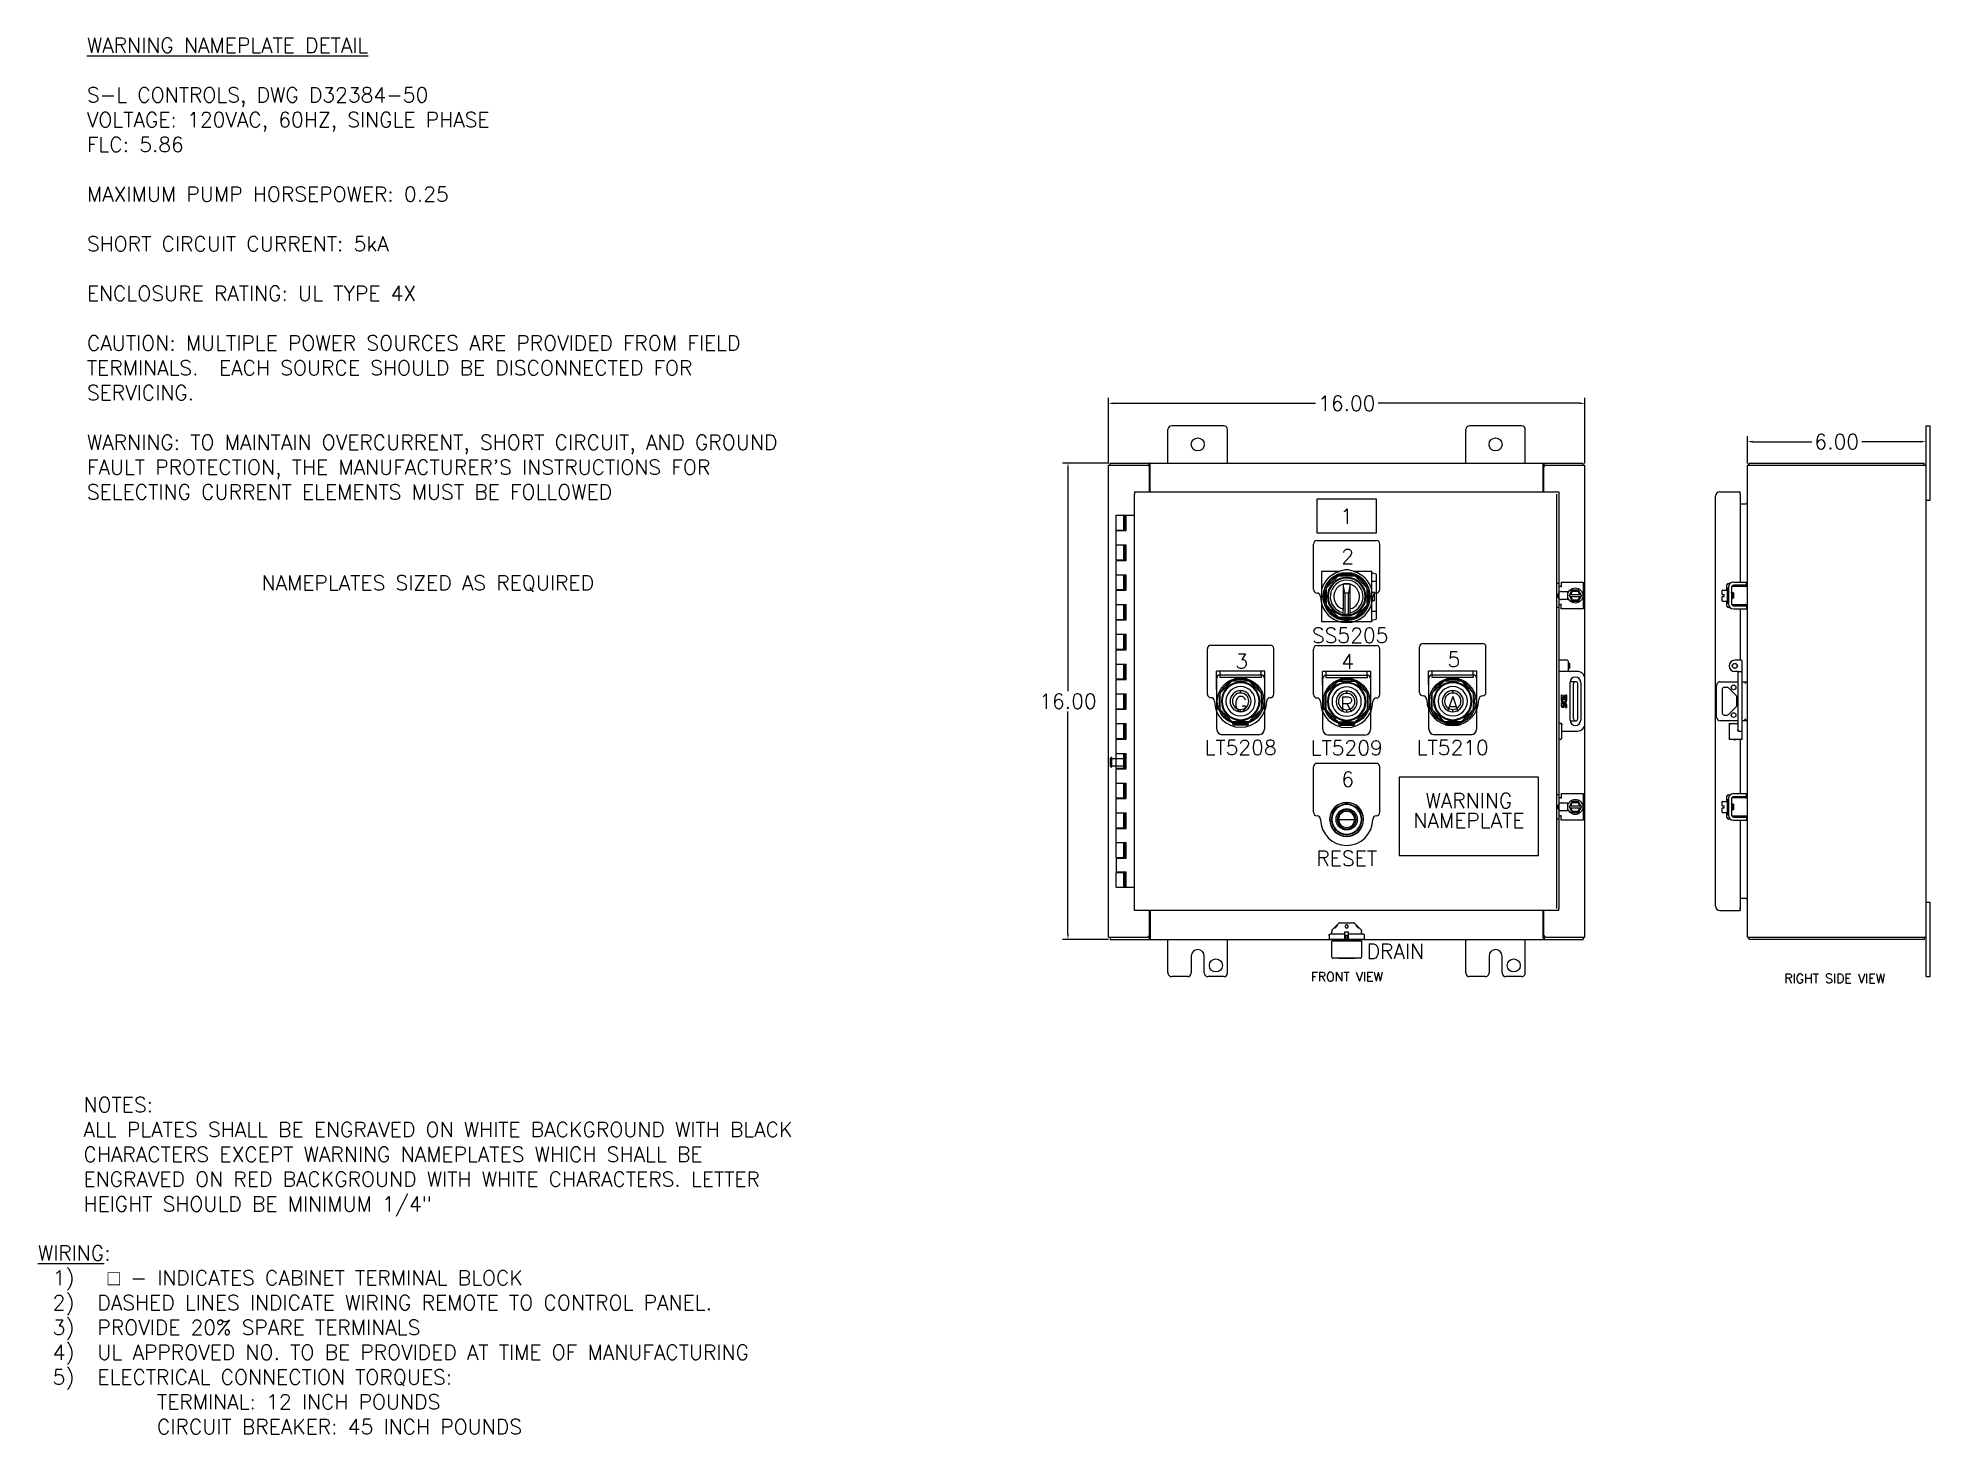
# Model space of a CAD drawing. Header units: inches. Extents: x -18.4 to 45.1, y 1.9 to 48.8.
import ezdxf
from ezdxf.enums import TextEntityAlignment as Align

# ---------------------------------------------------------------- set-up
doc = ezdxf.new("R2010")
doc.units = ezdxf.units.IN
doc.header["$MEASUREMENT"] = 0
for name, color, linetype in [('PNPD', 7, 'Continuous'), ('PNPG', 72, 'Continuous'), ('PRTG', 130, 'Continuous'), ('PSYMS', 7, 'Continuous'), ('PTAG', 150, 'Continuous')]:
    doc.layers.add(name, color=color, linetype=linetype)
doc.styles.get("Standard").update_dxf_attribs({"font": 'romans.shx'})
doc.styles.add('WD', font='romans.shx')
doc.dimstyles.get("Standard").update_dxf_attribs({"dimtxt": 0.18, "dimasz": 0.18, "dimexe": 0.18, "dimexo": 0.0625, "dimgap": 0.09, "dimtad": 0, "dimtih": 1, "dimtoh": 1, "dimdec": 4, "dimzin": 0, "dimdsep": 46, "dimtxsty": 'Standard', "dimcen": 0.09, "dimadec": 0, "dimazin": 0, "dimtfac": 1, "dimtdec": 4, "dimtofl": 0, "dimtmove": 0, "dimatfit": 3, "dimfxl": 1, "dimtolj": 1, "dimtzin": 0, "dimarcsym": 0})

msp = doc.modelspace()

# ---------------------------------------------------------------- texts
at = {"char_height": 0.5, "attachment_point": 1}
for s, insert, width in [("{\\LWARNING NAMEPLATE DETAIL\\P\\P\\pxt25;}S-L CONTROLS, DWG D32384-50\\P\\ptz;VOLTAGE: 120VAC, 60HZ, SINGLE PHASE\\PFLC: 5.86\\P\\PMAXIMUM PUMP HORSEPOWER: 0.25\\P\\PSHORT CIRCUIT CURRENT: 5kA\\P\\PENCLOSURE RATING: UL TYPE 4X\\P\\PCAUTION: MULTIPLE POWER SOURCES ARE PROVIDED FROM FIELD TERMINALS.  EACH SOURCE SHOULD BE DISCONNECTED FOR SERVICING.\\P\\PWARNING: TO MAINTAIN OVERCURRENT, SHORT CIRCUIT, AND GROUND FAULT PROTECTION, THE MANUFACTURER'S INSTRUCTIONS FOR SELECTING CURRENT ELEMENTS MUST BE FOLLOWED", (-16.788, 48.765), 25.54569), ('\\A1;NOTES:\\PALL PLATES SHALL BE ENGRAVED ON WHITE BACKGROUND WITH BLACK CHARACTERS EXCEPT WARNING NAMEPLATES WHICH SHALL BE ENGRAVED ON RED BACKGROUND WITH WHITE CHARACTERS. LETTER HEIGHT SHOULD BE MINIMUM 1/4"', (-16.903, 13.181), 26.06783), ('\\A1;{\\LWIRING}:\\P\\pxi-3,l4,t4;{\\A0;1)^I \\fArial|b0|i0|c0|p34;□\\Fromans|c0; - INDICATES CABINET TERMINAL BLOCK\\P}2)^IDASHED LINES INDICATE WIRING REMOTE TO CONTROL PANEL.\\P3)^IPROVIDE 20% SPARE TERMINALS\\P4)^IUL APPROVED NO. TO BE PROVIDED AT TIME OF MANUFACTURING\\P5)^IELECTRICAL CONNECTION TORQUES:\\P\\pi0,l0,tz;^I^ITERMINAL: 12 INCH POUNDS\\P^I^ICIRCUIT BREAKER: 45 INCH POUNDS', (-18.435, 8.201), 31.97953)]:
    msp.add_mtext(s, dxfattribs=dict(at, insert=insert, width=width))
for s, insert in [('2', (25.339, 31.594)), ('3', (21.777, 28.078)), ('4', (25.339, 28.067)), ('5', (28.902, 28.138)), ('6', (25.339, 24.111))]:
    msp.add_mtext_dynamic_manual_height_columns(s, width=1.11509, gutter_width=0.5, heights=[0], dxfattribs=dict(at, insert=insert))
at = {"layer": 'PSYMS', "insert": (-10.925, 30.708), "char_height": 0.5, "attachment_point": 1}
msp.add_mtext_dynamic_manual_height_columns('NAMEPLATES SIZED AS REQUIRED', width=25.27593, gutter_width=5, heights=[0], dxfattribs=at)

# ---------------------------------------------------------------- blocks, each defined once
blk = doc.blocks.new('RIGHT')
for p, q in [((28.811, 0.777), (28.811, 19.277)), ((28.811, 19.277), (28.946, 19.277)), ((28.946, 16.777), (28.946, 19.277)), ((22.811, 13.89), (22.811, 17.952)), ((22.811, 17.952), (28.811, 17.952)), ((22.874, 17.952), (22.874, 18.027)), ((22.874, 18.027), (28.748, 18.027)), ((28.748, 17.952), (28.748, 18.027)), ((21.738, 3.141), (21.738, 16.914)), ((21.883, 17.059), (22.563, 17.059)), ((22.563, 16.984), (22.548, 16.984)), ((22.563, 16.984), (22.563, 17.059)), ((22.563, 16.968), (22.563, 14.024)), ((22.563, 16.652), (22.741, 16.652)), ((28.811, 16.777), (28.946, 16.777)), ((22.172, 13.983), (22.228, 13.983)), ((22.338, 14.024), (22.778, 14.024)), ((22.778, 13.92), (22.778, 14.024)), ((21.959, 13.611), (21.959, 13.747)), ((21.959, 13.611), (22.027, 13.611)), ((21.959, 13.397), (21.959, 13.543)), ((21.959, 13.543), (22.027, 13.543)), ((21.969, 13.757), (22.134, 13.757)), ((21.969, 13.387), (22.134, 13.387)), ((22.027, 13.543), (22.027, 13.611)), ((22.122, 13.757), (22.122, 13.933)), ((22.122, 13.221), (22.122, 13.387)), ((22.134, 13.821), (22.134, 13.334)), ((22.144, 13.831), (22.164, 13.831)), ((22.174, 13.891), (22.174, 13.263)), ((22.174, 13.891), (22.177, 13.891)), ((22.278, 13.867), (22.278, 13.695)), ((22.278, 13.86), (22.278, 13.295)), ((22.282, 13.689), (22.278, 13.696)), ((22.278, 13.488), (22.284, 13.476)), ((22.278, 13.487), (22.278, 13.287)), ((22.282, 13.695), (22.282, 13.88)), ((22.282, 13.275), (22.282, 13.46)), ((22.285, 13.601), (22.283, 13.622)), ((22.288, 13.547), (22.285, 13.601)), ((22.29, 13.527), (22.288, 13.547)), ((22.292, 13.89), (22.811, 13.89)), ((22.342, 13.67), (22.292, 13.67)), ((22.342, 13.485), (22.292, 13.485)), ((22.3, 13.658), (22.293, 13.67)), ((22.304, 13.67), (22.299, 13.66)), ((22.31, 13.59), (22.308, 13.605)), ((22.312, 13.565), (22.31, 13.59)), ((22.314, 13.55), (22.312, 13.565)), ((22.318, 13.485), (22.324, 13.494)), ((22.322, 13.497), (22.329, 13.485)), ((22.335, 13.601), (22.333, 13.622)), ((22.338, 13.557), (22.335, 13.601)), ((22.778, 13.92), (22.338, 13.92)), ((22.339, 13.536), (22.338, 13.557)), ((22.342, 13.67), (22.342, 13.485)), ((22.563, 13.92), (22.563, 13.89)), ((22.811, 13.265), (22.811, 13.89)), ((22.144, 13.324), (22.164, 13.324)), ((22.228, 13.171), (22.172, 13.171)), ((22.174, 13.263), (22.177, 13.263)), ((22.811, 13.265), (22.292, 13.265)), ((22.338, 13.235), (22.778, 13.235)), ((22.338, 13.131), (22.778, 13.131)), ((22.563, 13.265), (22.563, 13.235)), ((22.563, 13.131), (22.563, 11.402)), ((22.738, 13.272), (22.731, 13.275)), ((22.778, 13.235), (22.778, 13.131)), ((22.811, 6.79), (22.811, 13.265)), ((22.606, 11.402), (22.386, 11.402)), ((22.466, 11.027), (22.386, 11.027)), ((22.496, 9.057), (22.496, 10.997)), ((22.526, 11.027), (22.606, 11.027)), ((22.636, 8.74), (22.636, 11.372)), ((21.775, 9.496), (21.775, 10.558)), ((21.9, 10.683), (22.496, 10.683)), ((21.966, 10.43), (21.966, 9.625)), ((22.127, 10.492), (22.028, 10.492)), ((22.438, 10.208), (22.172, 10.474)), ((22.636, 10.683), (22.811, 10.683)), ((22.73, 10.633), (22.718, 10.623)), ((22.028, 9.562), (22.127, 9.562)), ((22.172, 9.58), (22.438, 9.846)), ((22.456, 9.891), (22.456, 10.164)), ((22.496, 9.371), (21.9, 9.371)), ((22.198, 9.277), (22.198, 8.74)), ((22.198, 9.277), (22.496, 9.277)), ((22.518, 9.027), (22.606, 9.027)), ((22.811, 9.371), (22.636, 9.371)), ((22.636, 8.74), (22.198, 8.74)), ((22.563, 8.74), (22.563, 6.924)), ((21.959, 6.511), (21.959, 6.647)), ((21.959, 6.511), (22.027, 6.511)), ((21.959, 6.297), (21.959, 6.443)), ((21.959, 6.443), (22.027, 6.443)), ((21.969, 6.657), (22.134, 6.657)), ((22.027, 6.443), (22.027, 6.511)), ((22.122, 6.657), (22.122, 6.833)), ((22.134, 6.721), (22.134, 6.234)), ((22.144, 6.731), (22.164, 6.731)), ((22.172, 6.883), (22.228, 6.883)), ((22.174, 6.791), (22.177, 6.791)), ((22.174, 6.791), (22.174, 6.163)), ((22.278, 6.767), (22.278, 6.595)), ((22.278, 6.76), (22.278, 6.195)), ((22.282, 6.589), (22.278, 6.596)), ((22.278, 6.388), (22.284, 6.376)), ((22.278, 6.387), (22.278, 6.187)), ((22.282, 6.595), (22.282, 6.78)), ((22.282, 6.175), (22.282, 6.36)), ((22.285, 6.501), (22.283, 6.522)), ((22.288, 6.447), (22.285, 6.501)), ((22.29, 6.427), (22.288, 6.447)), ((22.292, 6.79), (22.811, 6.79)), ((22.342, 6.57), (22.292, 6.57)), ((22.342, 6.385), (22.292, 6.385)), ((22.3, 6.558), (22.293, 6.57)), ((22.304, 6.57), (22.299, 6.56)), ((22.31, 6.49), (22.308, 6.505)), ((22.312, 6.465), (22.31, 6.49)), ((22.314, 6.45), (22.312, 6.465)), ((22.318, 6.385), (22.324, 6.394)), ((22.322, 6.397), (22.329, 6.385)), ((22.335, 6.501), (22.333, 6.522)), ((22.338, 6.457), (22.335, 6.501)), ((22.338, 6.924), (22.778, 6.924)), ((22.778, 6.82), (22.338, 6.82)), ((22.339, 6.436), (22.338, 6.457)), ((22.342, 6.57), (22.342, 6.385)), ((22.563, 6.82), (22.563, 6.79)), ((22.778, 6.82), (22.778, 6.924)), ((22.811, 6.165), (22.811, 6.79)), ((21.969, 6.287), (22.134, 6.287)), ((22.122, 6.121), (22.122, 6.287)), ((22.144, 6.224), (22.164, 6.224)), ((22.228, 6.071), (22.172, 6.071)), ((22.174, 6.163), (22.177, 6.163)), ((22.811, 6.165), (22.292, 6.165)), ((22.338, 6.135), (22.778, 6.135)), ((22.338, 6.031), (22.778, 6.031)), ((22.563, 6.165), (22.563, 6.135)), ((22.563, 6.031), (22.563, 3.086)), ((22.738, 6.172), (22.731, 6.175)), ((22.778, 6.135), (22.778, 6.031)), ((22.811, 2.102), (22.811, 6.165)), ((22.741, 3.402), (22.563, 3.402)), ((28.811, 3.277), (28.946, 3.277)), ((28.946, 0.777), (28.946, 3.277)), ((21.883, 2.996), (22.563, 2.996)), ((22.548, 3.071), (22.563, 3.071)), ((22.563, 3.071), (22.563, 2.996)), ((22.811, 2.102), (28.811, 2.102)), ((22.862, 2.05), (22.864, 2.043)), ((28.748, 2.027), (22.874, 2.027)), ((28.748, 2.102), (28.748, 2.027)), ((28.811, 0.777), (28.946, 0.777))]:
    blk.add_line(p, q)
for points in [[(22.853, 17.984), (22.854, 17.985), (22.855, 17.986), (22.856, 17.988), (22.857, 17.989), (22.858, 17.991), (22.859, 17.993), (22.859, 17.995), (22.86, 17.998), (22.861, 18), (22.862, 18.002), (22.862, 18.005)], [(22.862, 18.005), (22.864, 18.011), (22.865, 18.013), (22.865, 18.015), (22.866, 18.017), (22.866, 18.018), (22.867, 18.02), (22.867, 18.021), (22.868, 18.022), (22.869, 18.023), (22.869, 18.024), (22.87, 18.025), (22.871, 18.026), (22.871, 18.026), (22.872, 18.027), (22.873, 18.027), (22.873, 18.027), (22.874, 18.027)], [(22.283, 13.622), (22.283, 13.632), (22.282, 13.641), (22.281, 13.65), (22.281, 13.659), (22.28, 13.667), (22.279, 13.674), (22.279, 13.681), (22.278, 13.686), (22.278, 13.687)], [(22.282, 13.695), (22.282, 13.693), (22.282, 13.691), (22.282, 13.689), (22.282, 13.688), (22.282, 13.686), (22.283, 13.685), (22.283, 13.684), (22.283, 13.682), (22.284, 13.681), (22.284, 13.68), (22.284, 13.679), (22.285, 13.678), (22.285, 13.677), (22.286, 13.676), (22.286, 13.675), (22.287, 13.674), (22.287, 13.673), (22.288, 13.672), (22.288, 13.672), (22.289, 13.671), (22.289, 13.67), (22.29, 13.67), (22.291, 13.67), (22.292, 13.67)], [(22.292, 13.485), (22.291, 13.485), (22.29, 13.484), (22.29, 13.484), (22.289, 13.483), (22.288, 13.483), (22.288, 13.482), (22.287, 13.482), (22.287, 13.481), (22.286, 13.48), (22.286, 13.479), (22.285, 13.478), (22.285, 13.477), (22.284, 13.476), (22.284, 13.475), (22.284, 13.474), (22.283, 13.472), (22.283, 13.471), (22.283, 13.47), (22.282, 13.468), (22.282, 13.467), (22.282, 13.465), (22.282, 13.463), (22.282, 13.462), (22.282, 13.46)], [(22.293, 13.485), (22.292, 13.491), (22.292, 13.499), (22.291, 13.508), (22.29, 13.517), (22.29, 13.527)], [(22.308, 13.605), (22.308, 13.613), (22.307, 13.62), (22.306, 13.627), (22.305, 13.633), (22.305, 13.638), (22.304, 13.644), (22.303, 13.648), (22.302, 13.652), (22.301, 13.655), (22.301, 13.657), (22.3, 13.658)], [(22.322, 13.497), (22.322, 13.498), (22.321, 13.5), (22.32, 13.503), (22.32, 13.507), (22.319, 13.511), (22.318, 13.516), (22.317, 13.522), (22.316, 13.528), (22.316, 13.535), (22.315, 13.542), (22.314, 13.55)], [(22.333, 13.622), (22.333, 13.632), (22.332, 13.642), (22.331, 13.651), (22.331, 13.659), (22.33, 13.667), (22.33, 13.67)], [(22.342, 13.498), (22.342, 13.498), (22.341, 13.507), (22.34, 13.516), (22.34, 13.526), (22.339, 13.536)], [(22.731, 13.88), (22.738, 13.882), (22.742, 13.883), (22.745, 13.884), (22.748, 13.885), (22.751, 13.886), (22.754, 13.887), (22.756, 13.888), (22.759, 13.888), (22.761, 13.889), (22.764, 13.889), (22.766, 13.889), (22.768, 13.89), (22.77, 13.89)], [(22.77, 13.265), (22.768, 13.265), (22.766, 13.265), (22.764, 13.265), (22.761, 13.266), (22.759, 13.266), (22.756, 13.267), (22.754, 13.267), (22.751, 13.268), (22.748, 13.269), (22.745, 13.27), (22.742, 13.271), (22.738, 13.272)], [(22.805, 10.683), (22.802, 10.683), (22.798, 10.681), (22.793, 10.679), (22.789, 10.677), (22.783, 10.673), (22.778, 10.67), (22.772, 10.666), (22.767, 10.662), (22.761, 10.657), (22.755, 10.653), (22.749, 10.648), (22.742, 10.643), (22.736, 10.638), (22.73, 10.633)], [(22.198, 9.277), (22.198, 9.277), (22.199, 9.276), (22.2, 9.275), (22.22, 9.256)], [(22.22, 9.256), (22.224, 9.252), (22.228, 9.247)], [(22.466, 9.057), (22.472, 9.051), (22.479, 9.045), (22.485, 9.039), (22.492, 9.035), (22.499, 9.031), (22.505, 9.029), (22.512, 9.028), (22.518, 9.027)], [(22.736, 9.416), (22.724, 9.426), (22.718, 9.431)], [(22.805, 9.371), (22.802, 9.372), (22.798, 9.373), (22.793, 9.375), (22.789, 9.378), (22.783, 9.381), (22.778, 9.385), (22.772, 9.389), (22.767, 9.393), (22.761, 9.397), (22.755, 9.402), (22.749, 9.406), (22.742, 9.411), (22.736, 9.416)], [(22.198, 8.74), (22.198, 8.74), (22.199, 8.741), (22.2, 8.742), (22.22, 8.761)], [(22.22, 8.761), (22.224, 8.765), (22.228, 8.77)], [(22.614, 8.761), (22.61, 8.765), (22.606, 8.77)], [(22.636, 8.74), (22.636, 8.74), (22.635, 8.741), (22.634, 8.742), (22.614, 8.761)], [(22.283, 6.522), (22.283, 6.532), (22.282, 6.541), (22.281, 6.55), (22.281, 6.559), (22.28, 6.567), (22.279, 6.574), (22.279, 6.581), (22.278, 6.586), (22.278, 6.587)], [(22.282, 6.595), (22.282, 6.593), (22.282, 6.591), (22.282, 6.589), (22.282, 6.588), (22.282, 6.586), (22.283, 6.585), (22.283, 6.584), (22.283, 6.582), (22.284, 6.581), (22.284, 6.58), (22.284, 6.579), (22.285, 6.578), (22.285, 6.577), (22.286, 6.576), (22.286, 6.575), (22.287, 6.574), (22.287, 6.573), (22.288, 6.572), (22.288, 6.572), (22.289, 6.571), (22.289, 6.57), (22.29, 6.57), (22.291, 6.57), (22.292, 6.57)], [(22.292, 6.385), (22.291, 6.385), (22.29, 6.384), (22.29, 6.384), (22.289, 6.383), (22.288, 6.383), (22.288, 6.382), (22.287, 6.382), (22.287, 6.381), (22.286, 6.38), (22.286, 6.379), (22.285, 6.378), (22.285, 6.377), (22.284, 6.376), (22.284, 6.375), (22.284, 6.374), (22.283, 6.372), (22.283, 6.371), (22.283, 6.37), (22.282, 6.368), (22.282, 6.367), (22.282, 6.365), (22.282, 6.363), (22.282, 6.362), (22.282, 6.36)], [(22.293, 6.385), (22.292, 6.391), (22.292, 6.399), (22.291, 6.408), (22.29, 6.417), (22.29, 6.427)], [(22.308, 6.505), (22.308, 6.513), (22.307, 6.52), (22.306, 6.527), (22.305, 6.533), (22.305, 6.538), (22.304, 6.544), (22.303, 6.548), (22.302, 6.552), (22.301, 6.555), (22.301, 6.557), (22.3, 6.558)], [(22.322, 6.397), (22.322, 6.398), (22.321, 6.4), (22.32, 6.403), (22.32, 6.407), (22.319, 6.411), (22.318, 6.416), (22.317, 6.422), (22.316, 6.428), (22.316, 6.435), (22.315, 6.442), (22.314, 6.45)], [(22.333, 6.522), (22.333, 6.532), (22.332, 6.542), (22.331, 6.551), (22.331, 6.559), (22.33, 6.567), (22.33, 6.57)], [(22.342, 6.398), (22.342, 6.398), (22.341, 6.407), (22.34, 6.416), (22.34, 6.426), (22.339, 6.436)], [(22.731, 6.78), (22.738, 6.782), (22.742, 6.783), (22.745, 6.784), (22.748, 6.785), (22.751, 6.786), (22.754, 6.787), (22.756, 6.788), (22.759, 6.788), (22.761, 6.789), (22.764, 6.789), (22.766, 6.789), (22.768, 6.79), (22.77, 6.79)], [(22.77, 6.165), (22.768, 6.165), (22.766, 6.165), (22.764, 6.165), (22.761, 6.166), (22.759, 6.166), (22.756, 6.167), (22.754, 6.167), (22.751, 6.168), (22.748, 6.169), (22.745, 6.17), (22.742, 6.171), (22.738, 6.172)], [(22.853, 2.07), (22.854, 2.069), (22.855, 2.068), (22.856, 2.067), (22.857, 2.065), (22.858, 2.063), (22.859, 2.061), (22.859, 2.059), (22.86, 2.057), (22.861, 2.054), (22.862, 2.052), (22.862, 2.05)], [(22.864, 2.043), (22.865, 2.041), (22.865, 2.039), (22.866, 2.038), (22.866, 2.036), (22.867, 2.035), (22.867, 2.033), (22.868, 2.032), (22.869, 2.031), (22.869, 2.03), (22.87, 2.029), (22.871, 2.029), (22.871, 2.028), (22.872, 2.028), (22.873, 2.027), (22.873, 2.027), (22.874, 2.027)]]:
    blk.add_lwpolyline(points)
for centre, radius in [((22.386, 11.215), 0.085), ((22.386, 11.215), 0.08), ((22.346, 10.492), 0.08), ((22.346, 9.562), 0.08)]:
    blk.add_circle(centre, radius)
for centre, radius, start, end in [((22.956, 17.882), 0.145, 135.39862, 151.12641), ((21.883, 16.914), 0.145, 90, 180), ((22.548, 16.968), 0.0156, 0, 90), ((22.741, 16.722), 0.07, 270, 0), ((22.172, 13.933), 0.05, 90, 180), ((22.338, 13.86), 0.164, 90, 180), ((22.228, 13.933), 0.05, 87.74909, 90), ((21.969, 13.747), 0.01, 90, 180), ((21.969, 13.397), 0.01, 180, 270), ((22.144, 13.821), 0.01, 90, 180), ((22.164, 13.821), 0.01, 0, 90), ((22.338, 13.86), 0.06, 90, 180), ((22.292, 13.88), 0.01, 90, 144.8477), ((22.172, 13.221), 0.05, 180, 270), ((22.144, 13.334), 0.01, 180, 270), ((22.164, 13.334), 0.01, 270, 0), ((22.338, 13.295), 0.164, 180, 270), ((22.228, 13.221), 0.05, 270, 272.25091), ((22.338, 13.295), 0.06, 180, 270), ((22.292, 13.275), 0.01, 214.70761, 270), ((22.386, 11.215), 0.188, 90, 270), ((22.466, 10.997), 0.03, 359.99872, 89.99336), ((22.526, 10.997), 0.03, 90, 180), ((22.606, 11.372), 0.03, 0, 90), ((22.606, 10.997), 0.03, 0, 90), ((21.9, 10.558), 0.125, 90, 180), ((22.028, 10.43), 0.0625, 90, 180), ((22.127, 10.43), 0.0625, 45, 90), ((22.393, 10.164), 0.0625, 0, 45), ((22.028, 9.625), 0.0625, 180, 270), ((22.127, 9.625), 0.0625, 270, 315), ((22.393, 9.891), 0.0625, 315, 0), ((21.9, 9.496), 0.125, 180, 270), ((22.526, 9.057), 0.03, 180, 270), ((22.606, 9.057), 0.03, 270, 0), ((22.386, 8.84), 0.109, 246.59479, 293.40521), ((21.969, 6.647), 0.01, 90, 180), ((22.172, 6.833), 0.05, 90, 180), ((22.144, 6.721), 0.01, 90, 180), ((22.164, 6.721), 0.01, 0, 90), ((22.338, 6.76), 0.164, 90, 180), ((22.228, 6.833), 0.05, 87.74909, 90), ((22.338, 6.76), 0.06, 90, 180), ((22.292, 6.78), 0.01, 90, 144.8477), ((21.969, 6.297), 0.01, 180, 270), ((22.172, 6.121), 0.05, 180, 270), ((22.144, 6.234), 0.01, 180, 270), ((22.164, 6.234), 0.01, 270, 0), ((22.338, 6.195), 0.164, 180, 270), ((22.228, 6.121), 0.05, 270, 272.25091), ((22.338, 6.195), 0.06, 180, 270), ((22.292, 6.175), 0.01, 214.70761, 270), ((22.741, 3.332), 0.07, 0, 90), ((21.883, 3.141), 0.145, 180, 270), ((22.548, 3.086), 0.0156, 270, 0), ((22.956, 2.172), 0.145, 208.87359, 224.60138)]:
    blk.add_arc(centre, radius, start, end)
at = {"insert": (25.742, 0.87), "char_height": 0.30702, "width": 3.66138, "attachment_point": 2, "line_spacing_factor": 0.9}
blk.add_mtext('{\\Fromans|c0;RIGHT SIDE VIEW}', dxfattribs=at)
blk = doc.blocks.new('FRONT')
for p, q in [((3.352, 18.027), (3.352, 19.152)), ((5.227, 19.277), (3.477, 19.277)), ((5.352, 18.027), (5.352, 19.152)), ((13.352, 18.027), (13.352, 19.152)), ((15.227, 19.277), (13.477, 19.277)), ((15.352, 18.027), (15.352, 19.152)), ((1.352, 2.102), (1.352, 17.952)), ((1.352, 17.952), (2.667, 17.952)), ((1.415, 17.952), (1.415, 18.027)), ((1.415, 18.027), (17.289, 18.027)), ((2.667, 17.952), (2.724, 17.952)), ((2.724, 17.952), (2.724, 18.027)), ((2.727, 17.059), (2.727, 17.892)), ((2.745, 18), (2.742, 18.007)), ((2.754, 17.059), (2.754, 17.984)), ((15.95, 17.059), (15.95, 17.984)), ((15.977, 17.059), (15.977, 17.892)), ((15.98, 17.952), (15.98, 18.027)), ((15.98, 17.952), (16.037, 17.952)), ((16.037, 17.952), (17.352, 17.952)), ((17.289, 17.952), (17.289, 18.027)), ((17.352, 10.777), (17.352, 17.952)), ((2.227, 17.059), (2.227, 16.984)), ((2.227, 17.059), (16.477, 17.059)), ((2.227, 3.071), (2.227, 16.984)), ((16.402, 16.984), (16.402, 3.071)), ((16.477, 17.059), (16.477, 16.984)), ((16.477, 16.984), (16.477, 3.071)), ((1.615, 15.777), (1.615, 16.277)), ((1.615, 16.277), (2.227, 16.277)), ((1.865, 15.777), (1.865, 16.277)), ((1.9, 15.757), (1.9, 16.277)), ((1.933, 15.757), (1.933, 16.277)), ((1.944, 15.757), (1.944, 16.277)), ((1.615, 15.777), (1.9, 15.777)), ((1.615, 14.777), (1.615, 15.757)), ((1.615, 15.757), (1.944, 15.757)), ((1.615, 15.277), (1.944, 15.277)), ((1.678, 15.777), (1.678, 15.757)), ((1.803, 15.777), (1.803, 15.757)), ((1.865, 14.777), (1.865, 15.277)), ((1.9, 14.757), (1.9, 15.277)), ((1.933, 14.757), (1.933, 15.277)), ((1.944, 14.757), (1.944, 15.277)), ((1.615, 14.777), (1.9, 14.777)), ((1.615, 13.777), (1.615, 14.757)), ((1.615, 14.757), (1.944, 14.757)), ((1.678, 14.777), (1.678, 14.757)), ((1.803, 14.777), (1.803, 14.757)), ((1.615, 14.277), (1.944, 14.277)), ((1.865, 13.777), (1.865, 14.277)), ((1.9, 13.757), (1.9, 14.277)), ((1.933, 13.757), (1.933, 14.277)), ((1.944, 13.757), (1.944, 14.277)), ((16.477, 13.983), (16.402, 13.983)), ((16.558, 14.024), (17.296, 14.024)), ((16.558, 14.024), (16.558, 13.86)), ((17.296, 14.024), (17.296, 13.131)), ((1.615, 13.777), (1.9, 13.777)), ((1.615, 12.777), (1.615, 13.757)), ((1.615, 13.757), (1.944, 13.757)), ((1.678, 13.777), (1.678, 13.757)), ((1.803, 13.777), (1.803, 13.757)), ((16.477, 13.891), (16.558, 13.891)), ((16.571, 13.71), (16.814, 13.71)), ((16.814, 13.444), (16.571, 13.444)), ((16.764, 13.71), (16.764, 13.444)), ((16.83, 13.582), (16.917, 13.752)), ((16.83, 13.573), (16.917, 13.393)), ((16.844, 13.543), (17.222, 13.543)), ((16.845, 13.611), (17.221, 13.611)), ((16.88, 13.611), (16.941, 13.729)), ((16.939, 13.422), (16.88, 13.543)), ((17.134, 13.757), (16.926, 13.757)), ((16.926, 13.387), (17.134, 13.387)), ((16.932, 13.412), (16.939, 13.422)), ((16.935, 13.739), (16.941, 13.729)), ((17.11, 13.422), (16.939, 13.422)), ((16.941, 13.729), (17.116, 13.729)), ((17.18, 13.543), (17.11, 13.422)), ((17.114, 13.415), (17.11, 13.421)), ((17.122, 13.739), (17.116, 13.729)), ((17.116, 13.729), (17.181, 13.611)), ((17.237, 13.582), (17.143, 13.752)), ((17.143, 13.393), (17.237, 13.572)), ((1.615, 13.277), (1.944, 13.277)), ((1.615, 12.777), (1.9, 12.777)), ((1.615, 11.777), (1.615, 12.757)), ((1.615, 12.757), (1.944, 12.757)), ((1.678, 12.777), (1.678, 12.757)), ((1.803, 12.777), (1.803, 12.757)), ((1.865, 12.777), (1.865, 13.277)), ((1.9, 12.757), (1.9, 13.277)), ((1.933, 12.757), (1.933, 13.277)), ((1.944, 12.757), (1.944, 13.277)), ((16.477, 13.171), (16.402, 13.171)), ((16.558, 13.263), (16.477, 13.263)), ((16.558, 13.131), (16.558, 13.295)), ((17.296, 13.131), (16.558, 13.131)), ((1.615, 12.277), (1.944, 12.277)), ((1.865, 11.777), (1.865, 12.277)), ((1.9, 11.757), (1.9, 12.277)), ((1.933, 11.757), (1.933, 12.277)), ((1.944, 11.757), (1.944, 12.277)), ((1.615, 11.777), (1.9, 11.777)), ((1.615, 10.777), (1.615, 11.757)), ((1.615, 11.757), (1.944, 11.757)), ((1.678, 11.777), (1.678, 11.757)), ((1.803, 11.777), (1.803, 11.757)), ((1.615, 11.277), (1.944, 11.277)), ((1.865, 10.777), (1.865, 11.277)), ((1.9, 10.757), (1.9, 11.277)), ((1.933, 10.757), (1.933, 11.277)), ((1.944, 10.757), (1.944, 11.277)), ((16.762, 11.402), (16.477, 11.402)), ((16.762, 11.027), (16.477, 11.027)), ((16.792, 11.372), (16.792, 11.057)), ((16.792, 11.3), (16.811, 11.3)), ((16.792, 11.13), (16.811, 11.13)), ((16.811, 11.3), (16.84, 11.295)), ((16.811, 11.3), (16.811, 11.13)), ((16.811, 11.13), (16.84, 11.135)), ((17.102, 11.027), (16.822, 11.027)), ((16.84, 11.295), (16.84, 11.135)), ((1.615, 10.777), (1.9, 10.777)), ((1.615, 9.777), (1.615, 10.757)), ((1.615, 10.757), (1.944, 10.757)), ((1.615, 10.277), (1.944, 10.277)), ((1.678, 10.777), (1.678, 10.757)), ((1.803, 10.777), (1.803, 10.757)), ((1.865, 9.777), (1.865, 10.277)), ((1.9, 9.757), (1.9, 10.277)), ((1.933, 9.757), (1.933, 10.277)), ((1.944, 9.757), (1.944, 10.277)), ((16.594, 10.233), (16.556, 10.233)), ((16.556, 10.233), (16.556, 10.096)), ((16.594, 10.134), (16.594, 10.233)), ((16.667, 10.215), (16.631, 10.215)), ((16.631, 10.215), (16.631, 10.134)), ((16.667, 10.134), (16.667, 10.215)), ((16.744, 10.233), (16.706, 10.233)), ((16.706, 10.233), (16.706, 10.134)), ((16.744, 10.096), (16.744, 10.233)), ((16.853, 9.394), (16.853, 10.66)), ((17.055, 10.683), (16.854, 10.683)), ((16.975, 9.431), (16.975, 10.623)), ((17.115, 9.431), (17.115, 10.623)), ((17.212, 10.66), (17.212, 9.394)), ((17.352, 9.277), (17.352, 10.777)), ((1.615, 9.777), (1.9, 9.777)), ((1.615, 8.777), (1.615, 9.757)), ((1.615, 9.757), (1.944, 9.757)), ((1.678, 9.777), (1.678, 9.757)), ((1.803, 9.777), (1.803, 9.757)), ((16.556, 10.096), (16.712, 10.096)), ((16.594, 9.959), (16.556, 9.959)), ((16.556, 9.959), (16.556, 9.877)), ((16.598, 10.075), (16.564, 10.09)), ((16.631, 10.134), (16.594, 10.134)), ((16.594, 9.877), (16.594, 9.959)), ((16.631, 9.902), (16.631, 9.877)), ((16.706, 10.134), (16.667, 10.134)), ((16.667, 9.865), (16.667, 9.903)), ((16.712, 10.096), (16.696, 10.085)), ((16.706, 9.903), (16.706, 9.821)), ((16.706, 9.821), (16.744, 9.821)), ((16.733, 10.096), (16.744, 10.096)), ((16.744, 9.821), (16.744, 9.903)), ((1.615, 9.277), (1.944, 9.277)), ((1.865, 8.777), (1.865, 9.277)), ((1.9, 8.757), (1.9, 9.277)), ((1.933, 8.757), (1.933, 9.277)), ((1.944, 8.757), (1.944, 9.277)), ((16.537, 9.277), (16.477, 9.277)), ((16.567, 9.247), (16.567, 8.77)), ((16.567, 9.027), (17.102, 9.027)), ((16.854, 9.371), (17.055, 9.371)), ((17.352, 2.102), (17.352, 9.277)), ((1.615, 8.777), (1.9, 8.777)), ((1.615, 7.777), (1.615, 8.757)), ((1.615, 8.757), (1.944, 8.757)), ((1.615, 8.277), (1.944, 8.277)), ((1.678, 8.777), (1.678, 8.757)), ((1.803, 8.777), (1.803, 8.757)), ((1.865, 7.777), (1.865, 8.277)), ((1.9, 7.757), (1.9, 8.277)), ((1.933, 7.757), (1.933, 8.277)), ((1.944, 7.757), (1.944, 8.277)), ((16.537, 8.74), (16.477, 8.74)), ((1.427, 7.835), (1.427, 8.119)), ((1.47, 7.835), (1.47, 8.119)), ((1.47, 8.101), (1.917, 8.101)), ((1.47, 7.853), (1.917, 7.853)), ((1.615, 7.777), (1.9, 7.777)), ((1.615, 6.777), (1.615, 7.757)), ((1.615, 7.757), (1.944, 7.757)), ((1.678, 7.777), (1.678, 7.757)), ((1.803, 7.777), (1.803, 7.757)), ((1.927, 7.863), (1.927, 8.091)), ((1.615, 7.277), (1.944, 7.277)), ((1.865, 6.777), (1.865, 7.277)), ((1.9, 6.757), (1.9, 7.277)), ((1.933, 6.757), (1.933, 7.277)), ((1.944, 6.757), (1.944, 7.277)), ((1.615, 6.777), (1.9, 6.777)), ((1.615, 5.777), (1.615, 6.757)), ((1.615, 6.757), (1.944, 6.757)), ((1.678, 6.777), (1.678, 6.757)), ((1.803, 6.777), (1.803, 6.757)), ((16.477, 6.883), (16.402, 6.883)), ((16.477, 6.791), (16.558, 6.791)), ((16.558, 6.924), (17.296, 6.924)), ((16.558, 6.924), (16.558, 6.76)), ((16.571, 6.61), (16.814, 6.61)), ((16.764, 6.61), (16.764, 6.344)), ((16.83, 6.482), (16.917, 6.652)), ((16.83, 6.473), (16.917, 6.293)), ((16.844, 6.443), (17.222, 6.443)), ((16.845, 6.511), (17.221, 6.511)), ((16.88, 6.511), (16.941, 6.629)), ((16.939, 6.322), (16.88, 6.443)), ((17.134, 6.657), (16.926, 6.657)), ((16.935, 6.639), (16.941, 6.629)), ((16.941, 6.629), (17.116, 6.629)), ((17.18, 6.443), (17.11, 6.322)), ((17.122, 6.639), (17.116, 6.629)), ((17.116, 6.629), (17.181, 6.511)), ((17.237, 6.482), (17.143, 6.652)), ((17.143, 6.293), (17.237, 6.472)), ((17.296, 6.924), (17.296, 6.031)), ((1.615, 6.277), (1.944, 6.277)), ((1.615, 5.777), (1.9, 5.777)), ((1.615, 4.777), (1.615, 5.757)), ((1.615, 5.757), (1.944, 5.757)), ((1.678, 5.777), (1.678, 5.757)), ((1.803, 5.777), (1.803, 5.757)), ((1.865, 5.777), (1.865, 6.277)), ((1.9, 5.757), (1.9, 6.277)), ((1.933, 5.757), (1.933, 6.277)), ((1.944, 5.757), (1.944, 6.277)), ((16.477, 6.071), (16.402, 6.071)), ((16.558, 6.163), (16.477, 6.163)), ((16.558, 6.031), (16.558, 6.195)), ((17.296, 6.031), (16.558, 6.031)), ((16.814, 6.344), (16.571, 6.344)), ((16.926, 6.287), (17.134, 6.287)), ((16.932, 6.312), (16.939, 6.322)), ((17.11, 6.322), (16.939, 6.322)), ((17.114, 6.315), (17.11, 6.321)), ((1.615, 5.277), (1.944, 5.277)), ((1.865, 4.777), (1.865, 5.277)), ((1.9, 4.757), (1.9, 5.277)), ((1.933, 4.757), (1.933, 5.277)), ((1.944, 4.757), (1.944, 5.277)), ((1.615, 4.777), (1.9, 4.777)), ((1.615, 4.757), (1.615, 4.297)), ((1.615, 4.757), (1.944, 4.757)), ((1.678, 4.777), (1.678, 4.757)), ((1.803, 4.777), (1.803, 4.757)), ((1.615, 4.297), (1.944, 4.297)), ((1.615, 3.777), (1.615, 4.277)), ((1.615, 4.277), (1.9, 4.277)), ((1.678, 4.297), (1.678, 4.277)), ((1.803, 4.297), (1.803, 4.277)), ((1.865, 3.777), (1.865, 4.277)), ((1.9, 3.777), (1.9, 4.297)), ((1.933, 3.777), (1.933, 4.297)), ((1.944, 3.777), (1.944, 4.297)), ((1.615, 3.777), (2.227, 3.777)), ((2.227, 2.996), (2.227, 3.071)), ((16.477, 2.996), (2.227, 2.996)), ((2.727, 2.162), (2.727, 2.996)), ((2.754, 2.996), (2.754, 2.07)), ((15.95, 2.07), (15.95, 2.996)), ((15.977, 2.162), (15.977, 2.996)), ((16.477, 2.996), (16.477, 3.071)), ((1.352, 2.102), (2.667, 2.102)), ((1.415, 2.102), (1.415, 2.027)), ((1.415, 2.027), (17.289, 2.027)), ((2.724, 2.102), (2.667, 2.102)), ((2.724, 2.102), (2.724, 2.027)), ((3.352, 0.902), (3.352, 2.027)), ((5.352, 0.902), (5.352, 2.027)), ((13.352, 0.902), (13.352, 2.027)), ((15.352, 0.902), (15.352, 2.027)), ((15.959, 2.054), (15.962, 2.048)), ((16.037, 2.102), (15.98, 2.102)), ((15.98, 2.102), (15.98, 2.027)), ((16.037, 2.102), (17.352, 2.102)), ((17.289, 2.102), (17.289, 2.027)), ((4.133, 1.465), (4.133, 0.902)), ((4.571, 0.902), (4.571, 1.465)), ((14.133, 1.465), (14.133, 0.902)), ((14.571, 0.902), (14.571, 1.465)), ((4.008, 0.777), (3.477, 0.777)), ((5.227, 0.777), (4.696, 0.777)), ((14.008, 0.777), (13.477, 0.777)), ((15.227, 0.777), (14.696, 0.777))]:
    blk.add_line(p, q)
for points in [[(2.742, 18.007), (2.741, 18.009), (2.74, 18.011), (2.739, 18.013), (2.738, 18.015), (2.737, 18.017), (2.737, 18.018), (2.735, 18.02), (2.734, 18.021), (2.733, 18.022), (2.732, 18.023), (2.731, 18.024), (2.73, 18.025), (2.729, 18.026), (2.728, 18.026), (2.727, 18.027), (2.726, 18.027), (2.725, 18.027), (2.724, 18.027)], [(2.754, 17.931), (2.753, 17.931), (2.752, 17.931), (2.751, 17.931), (2.75, 17.931), (2.749, 17.931), (2.748, 17.932), (2.747, 17.932), (2.746, 17.932), (2.745, 17.933), (2.744, 17.934), (2.743, 17.934), (2.742, 17.935), (2.741, 17.936), (2.74, 17.937), (2.739, 17.938), (2.738, 17.939), (2.738, 17.94), (2.737, 17.941), (2.736, 17.943), (2.735, 17.944), (2.734, 17.945), (2.733, 17.946), (2.732, 17.947), (2.731, 17.948), (2.73, 17.949), (2.729, 17.95), (2.728, 17.951), (2.727, 17.951), (2.726, 17.952), (2.726, 17.952), (2.725, 17.952), (2.724, 17.952)], [(2.754, 17.984), (2.753, 17.985), (2.752, 17.986), (2.751, 17.988), (2.75, 17.989), (2.749, 17.991), (2.748, 17.993), (2.747, 17.995), (2.746, 17.998), (2.745, 18)], [(15.95, 17.984), (15.951, 17.985), (15.952, 17.986), (15.953, 17.988), (15.954, 17.989), (15.955, 17.991), (15.956, 17.993), (15.957, 17.995), (15.958, 17.998), (15.959, 18)], [(15.95, 17.931), (15.951, 17.931), (15.952, 17.931), (15.953, 17.931), (15.954, 17.931), (15.955, 17.931), (15.956, 17.932), (15.957, 17.932), (15.958, 17.932), (15.959, 17.933), (15.96, 17.934), (15.961, 17.934), (15.962, 17.935), (15.963, 17.936), (15.964, 17.937), (15.965, 17.938), (15.966, 17.939), (15.966, 17.94), (15.967, 17.941), (15.968, 17.943), (15.969, 17.944), (15.97, 17.945), (15.971, 17.946), (15.972, 17.947), (15.973, 17.948), (15.974, 17.949), (15.975, 17.95), (15.976, 17.951), (15.977, 17.951), (15.978, 17.952), (15.978, 17.952), (15.979, 17.952), (15.98, 17.952)], [(15.959, 18), (15.962, 18.007), (15.963, 18.009), (15.964, 18.011), (15.965, 18.013), (15.966, 18.015), (15.967, 18.017), (15.968, 18.018), (15.969, 18.02), (15.97, 18.021), (15.971, 18.022), (15.972, 18.023), (15.973, 18.024), (15.974, 18.025), (15.975, 18.026), (15.976, 18.026), (15.977, 18.027), (15.978, 18.027), (15.979, 18.027), (15.98, 18.027)], [(17.11, 13.421), (17.11, 13.422), (17.11, 13.422)], [(17.116, 13.412), (17.115, 13.413), (17.114, 13.415)], [(16.597, 9.247), (16.59, 9.254), (16.584, 9.26), (16.577, 9.265), (16.571, 9.269), (16.564, 9.273), (16.558, 9.275), (16.551, 9.277), (16.545, 9.277)], [(17.11, 6.321), (17.11, 6.322), (17.11, 6.322)], [(17.116, 6.312), (17.115, 6.313), (17.114, 6.315)], [(2.754, 2.123), (2.753, 2.123), (2.752, 2.123), (2.751, 2.123), (2.75, 2.123), (2.749, 2.123), (2.748, 2.123), (2.747, 2.122), (2.746, 2.122), (2.745, 2.121), (2.744, 2.121), (2.743, 2.12), (2.742, 2.119), (2.741, 2.118), (2.74, 2.117), (2.739, 2.116), (2.738, 2.115), (2.738, 2.114), (2.737, 2.113), (2.736, 2.112), (2.735, 2.11), (2.734, 2.109), (2.733, 2.108), (2.732, 2.107), (2.731, 2.106), (2.73, 2.105), (2.729, 2.104), (2.728, 2.104), (2.727, 2.103), (2.726, 2.103), (2.726, 2.102), (2.725, 2.102), (2.724, 2.102)], [(2.745, 2.054), (2.742, 2.048), (2.741, 2.045), (2.74, 2.043), (2.739, 2.041), (2.738, 2.039), (2.737, 2.038), (2.737, 2.036), (2.735, 2.035), (2.734, 2.033), (2.733, 2.032), (2.732, 2.031), (2.731, 2.03), (2.73, 2.029), (2.729, 2.029), (2.728, 2.028), (2.727, 2.028), (2.726, 2.027), (2.725, 2.027), (2.724, 2.027)], [(2.754, 2.07), (2.753, 2.069), (2.752, 2.068), (2.751, 2.067), (2.75, 2.065), (2.749, 2.063), (2.748, 2.061), (2.747, 2.059), (2.746, 2.057), (2.745, 2.054)], [(15.95, 2.123), (15.951, 2.123), (15.952, 2.123), (15.953, 2.123), (15.954, 2.123), (15.955, 2.123), (15.956, 2.123), (15.957, 2.122), (15.958, 2.122), (15.959, 2.121), (15.96, 2.121), (15.961, 2.12), (15.962, 2.119), (15.963, 2.118), (15.964, 2.117), (15.965, 2.116), (15.966, 2.115), (15.966, 2.114), (15.967, 2.113), (15.968, 2.112), (15.969, 2.11), (15.97, 2.109), (15.971, 2.108), (15.972, 2.107), (15.973, 2.106), (15.974, 2.105), (15.975, 2.104), (15.976, 2.104), (15.977, 2.103), (15.978, 2.103), (15.978, 2.102), (15.979, 2.102), (15.98, 2.102)], [(15.95, 2.07), (15.951, 2.069), (15.952, 2.068), (15.953, 2.067), (15.954, 2.065), (15.955, 2.063), (15.956, 2.061), (15.957, 2.059), (15.958, 2.057), (15.959, 2.054)], [(15.962, 2.048), (15.963, 2.045), (15.964, 2.043), (15.965, 2.041), (15.966, 2.039), (15.967, 2.038), (15.968, 2.036), (15.969, 2.035), (15.97, 2.033), (15.971, 2.032), (15.972, 2.031), (15.973, 2.03), (15.974, 2.029), (15.975, 2.029), (15.976, 2.028), (15.977, 2.028), (15.978, 2.027), (15.979, 2.027), (15.98, 2.027)]]:
    blk.add_lwpolyline(points)
for centre, radius in [((4.352, 18.652), 0.219), ((14.352, 18.652), 0.219), ((17.03, 13.577), 0.254), ((17.03, 6.477), 0.254), ((4.961, 1.152), 0.219), ((14.961, 1.152), 0.219)]:
    blk.add_circle(centre, radius)
for centre, radius, start, end in [((3.477, 19.152), 0.125, 90, 180), ((5.227, 19.152), 0.125, 0, 90), ((13.477, 19.152), 0.125, 90, 180), ((15.227, 19.152), 0.125, 0, 90), ((2.667, 17.892), 0.06, 0, 90), ((16.037, 17.892), 0.06, 90, 180), ((16.571, 13.577), 0.133, 135.21186, 224.78814), ((16.571, 13.577), 0.133, 90, 135.21186), ((16.571, 13.577), 0.133, 224.78814, 270), ((17.03, 13.577), 0.281, 151.76222, 160.79637), ((17.03, 13.577), 0.281, 199.20363, 208.23778), ((16.839, 13.577), 0.01, 152.76466, 205.9948), ((16.926, 13.747), 0.01, 90, 152.76466), ((16.926, 13.397), 0.01, 205.9948, 270), ((17.134, 13.747), 0.01, 28.89679, 90), ((17.134, 13.397), 0.01, 270, 332.39466), ((17.228, 13.577), 0.01, 332.39466, 28.89679), ((16.762, 11.372), 0.03, 0, 90), ((16.762, 11.057), 0.03, 270, 0), ((16.822, 11.057), 0.03, 180, 270), ((17.032, 10.66), 0.18, 0, 180), ((17.102, 10.777), 0.25, 0, 90), ((17.035, 10.623), 0.06, 90, 180), ((17.055, 10.623), 0.06, 0, 90), ((16.65, 10.052), 0.0938, 156.59861, 341.86689), ((16.612, 9.877), 0.0563, 180.02436, 347.48276), ((16.65, 10.052), 0.0563, 156.59861, 35.10841), ((16.612, 9.877), 0.0187, 180, 0.05379), ((16.687, 9.902), 0.0563, 0.45016, 180.05379), ((16.687, 9.903), 0.0194, 359.97136, 180.02864), ((16.65, 10.052), 0.0938, 25.74404, 27.85064), ((16.652, 10.052), 0.092, 341.40747, 26.20347), ((16.537, 9.247), 0.03, 0, 90), ((17.032, 9.394), 0.18, 180, 0), ((17.035, 9.431), 0.06, 180, 270), ((17.055, 9.431), 0.06, 270, 0), ((17.102, 9.277), 0.25, 270, 0), ((16.537, 8.77), 0.03, 270, 0), ((1.449, 8.119), 0.0215, 360, 180), ((1.449, 7.835), 0.0215, 180, 0), ((1.917, 8.091), 0.01, 360, 90), ((1.917, 7.863), 0.01, 270, 0), ((16.571, 6.477), 0.133, 135.21186, 224.78814), ((16.571, 6.477), 0.133, 90, 135.21186), ((16.571, 6.477), 0.133, 224.78814, 270), ((17.03, 6.477), 0.281, 151.76222, 160.79637), ((17.03, 6.477), 0.281, 199.20363, 208.23778), ((16.839, 6.477), 0.01, 152.76466, 205.9948), ((16.926, 6.647), 0.01, 90, 152.76466), ((17.134, 6.647), 0.01, 28.89679, 90), ((17.228, 6.477), 0.01, 332.39466, 28.89679), ((16.926, 6.297), 0.01, 205.9948, 270), ((17.134, 6.297), 0.01, 270, 332.39466), ((2.667, 2.162), 0.06, 270, 0), ((16.037, 2.162), 0.06, 180, 270), ((4.352, 1.465), 0.219, 0, 180), ((14.352, 1.465), 0.219, 0, 180), ((3.477, 0.902), 0.125, 180, 270), ((4.008, 0.902), 0.125, 270.00009, 0), ((4.696, 0.902), 0.125, 180, 269.99991), ((5.227, 0.902), 0.125, 270, 0), ((13.477, 0.902), 0.125, 180, 270), ((14.008, 0.902), 0.125, 270.00009, 0), ((14.696, 0.902), 0.125, 180, 269.99991), ((15.227, 0.902), 0.125, 270, 0)]:
    blk.add_arc(centre, radius, start, end)
at = {"insert": (9.359, 0.927), "char_height": 0.30702, "width": 2.68669, "attachment_point": 2, "line_spacing_factor": 0.9}
blk.add_mtext('{\\Fromans|c0;FRONT VIEW}', dxfattribs=at)
blk = doc.blocks.new('9001KS43BH13')
at = {"color": 7, "linetype": 'Continuous', "lineweight": 25}
for p, q in [((0, 1.688), (0, 0)), ((0.612, 1.688), (0, 1.688)), ((0.782, 1.74), (0.588, 1.681)), ((0.965, 1.569), (0.723, 1.569)), ((0.907, 1.74), (0.782, 1.74)), ((0.844, 1.489), (0.844, 1.474)), ((1.1, 1.681), (0.907, 1.74)), ((1.688, 1.688), (1.076, 1.688)), ((1.688, 0), (1.688, 1.688)), ((1.836, 1.602), (1.688, 1.64)), ((1.836, 1.347), (1.688, 1.347)), ((1.836, 1.602), (1.836, 0.086)), ((0.094, 1.063), (0.094, 0.625)), ((0.119, 0.965), (0.119, 0.723)), ((0.156, 0.844), (0.199, 0.844)), ((0.214, 0.844), (0.224, 0.844)), ((0.778, 0.962), (0.726, 1.261)), ((0.962, 1.261), (0.726, 1.261)), ((0.726, 1.261), (0.726, 0.411)), ((0.91, 0.962), (0.778, 0.962)), ((0.778, 0.962), (0.778, 0.253)), ((0.962, 1.261), (0.91, 0.962)), ((0.91, 0.253), (0.91, 0.962)), ((0.962, 0.411), (0.962, 1.261)), ((1.474, 0.844), (1.464, 0.844)), ((1.531, 0.844), (1.489, 0.844)), ((1.569, 0.723), (1.569, 0.965)), ((1.594, 0.625), (1.594, 1.063)), ((1.775, 0.977), (1.688, 0.977)), ((1.688, 0.712), (1.775, 0.712)), ((1.775, 0.712), (1.775, 0.977)), ((1.688, 0), (0, 0)), ((0.731, 0.253), (0.726, 0.411)), ((0.731, 0.253), (0.957, 0.253)), ((0.844, 0.199), (0.844, 0.214)), ((0.957, 0.253), (0.962, 0.411)), ((1.836, 0.341), (1.688, 0.341)), ((1.688, 0.048), (1.836, 0.086))]:
    blk.add_line(p, q, dxfattribs=at)
blk.add_circle((0.844, 0.844), 0.781)
for radius, start, end in [(0.875, 107.03461, 164.70304), (0.799, 0, 180), (0.735, 114.28868, 155.71132), (0.645, 0, 180), (0.63, 0, 180), (0.62, 0, 180), (0.551, 282.02754, 257.97246), (0.433, 285.82662, 254.17338), (0.735, 99.4621, 110.71132), (0.735, 69.28868, 80.5379), (0.875, 15.29696, 72.96539), (0.735, 24.28868, 65.71132), (0.799, 180, 0), (0.735, 159.28868, 170.5379), (0.735, 189.4621, 200.71132), (0.645, 180, 360), (0.63, 180, 0), (0.62, 180, 0), (0.735, 9.4621, 20.71132), (0.735, 339.28868, 350.5379), (0.875, 195.29696, 254.70304), (0.735, 204.28868, 245.71132), (0.735, 249.28868, 290.71132), (0.875, 285.29696, 344.70304), (0.735, 294.28868, 335.71132)]:
    blk.add_arc((0.844, 0.844), radius, start, end, dxfattribs=at)
for points, knots in [([(0.559, 1.531), (0.554, 1.526), (0.542, 1.515), (0.526, 1.498), (0.509, 1.481), (0.492, 1.465), (0.476, 1.448), (0.456, 1.428), (0.434, 1.406), (0.4, 1.372), (0.358, 1.33), (0.316, 1.288), (0.282, 1.254), (0.254, 1.226), (0.224, 1.196), (0.19, 1.162), (0.168, 1.14), (0.156, 1.129)], [0, 0, 0, 0, 0.042587, 0.084724, 0.126484, 0.167943, 0.209182, 0.250284, 0.312958, 0.375324, 0.499893, 0.624367, 0.686604, 0.749157, 0.831672, 0.915075, 1, 1, 1, 1]), ([(1.129, 1.531), (1.121, 1.531), (1.105, 1.531), (1.081, 1.531), (1.058, 1.531), (1.034, 1.531), (1.011, 1.531), (0.983, 1.531), (0.951, 1.531), (0.904, 1.531), (0.844, 1.531), (0.784, 1.531), (0.737, 1.531), (0.697, 1.531), (0.654, 1.531), (0.607, 1.531), (0.575, 1.531), (0.559, 1.531)], [0, 0, 0, 0, 0.042587, 0.084724, 0.126484, 0.167943, 0.209182, 0.250284, 0.312958, 0.375324, 0.499893, 0.624367, 0.686604, 0.749157, 0.831672, 0.915075, 1, 1, 1, 1]), ([(1.531, 1.129), (1.526, 1.134), (1.515, 1.146), (1.498, 1.162), (1.481, 1.179), (1.465, 1.196), (1.448, 1.212), (1.428, 1.232), (1.406, 1.254), (1.372, 1.288), (1.33, 1.33), (1.288, 1.372), (1.254, 1.406), (1.226, 1.434), (1.196, 1.464), (1.162, 1.498), (1.14, 1.52), (1.129, 1.531)], [0, 0, 0, 0, 0.0425871, 0.0847243, 0.1264842, 0.1679432, 0.2091819, 0.2502841, 0.312958, 0.3753238, 0.4998928, 0.6243669, 0.6866041, 0.7491574, 0.8316715, 0.9150748, 1, 1, 1, 1]), ([(0.156, 1.129), (0.156, 1.121), (0.156, 1.105), (0.156, 1.081), (0.156, 1.057), (0.156, 1.033), (0.156, 1.01), (0.156, 0.982), (0.156, 0.951), (0.156, 0.915), (0.156, 0.88), (0.156, 0.856), (0.156, 0.844)], [0, 0, 0, 0, 0.085736, 0.170556, 0.254609, 0.33805, 0.421044, 0.503763, 0.628862, 0.752778, 0.876241, 1, 1, 1, 1]), ([(0.156, 0.844), (0.156, 0.838), (0.156, 0.826), (0.156, 0.808), (0.156, 0.791), (0.156, 0.767), (0.156, 0.737), (0.156, 0.698), (0.156, 0.654), (0.156, 0.607), (0.156, 0.575), (0.156, 0.559)], [0, 0, 0, 0, 0.061851, 0.12367, 0.185553, 0.247594, 0.371586, 0.496249, 0.661951, 0.829441, 1, 1, 1, 1]), ([(1.531, 0.844), (1.531, 0.85), (1.531, 0.862), (1.531, 0.88), (1.531, 0.897), (1.531, 0.921), (1.531, 0.951), (1.531, 0.99), (1.531, 1.034), (1.531, 1.081), (1.531, 1.113), (1.531, 1.129)], [0, 0, 0, 0, 0.061851, 0.12367, 0.185553, 0.247594, 0.371586, 0.496249, 0.661951, 0.829441, 1, 1, 1, 1]), ([(1.531, 0.559), (1.531, 0.567), (1.531, 0.583), (1.531, 0.607), (1.531, 0.631), (1.531, 0.655), (1.531, 0.678), (1.531, 0.706), (1.531, 0.737), (1.531, 0.773), (1.531, 0.808), (1.531, 0.832), (1.531, 0.844)], [0, 0, 0, 0, 0.085736, 0.1705562, 0.2546087, 0.3380498, 0.4210439, 0.5037626, 0.6288621, 0.7527783, 0.8762412, 1, 1, 1, 1]), ([(0.156, 0.559), (0.162, 0.554), (0.173, 0.542), (0.19, 0.526), (0.207, 0.509), (0.223, 0.492), (0.24, 0.476), (0.26, 0.456), (0.282, 0.434), (0.316, 0.4), (0.358, 0.358), (0.4, 0.316), (0.434, 0.282), (0.462, 0.254), (0.492, 0.224), (0.526, 0.19), (0.548, 0.168), (0.559, 0.156)], [0, 0, 0, 0, 0.042587, 0.084724, 0.126484, 0.167943, 0.209182, 0.250284, 0.312958, 0.375324, 0.499893, 0.624367, 0.686604, 0.749157, 0.831672, 0.915075, 1, 1, 1, 1]), ([(0.559, 0.156), (0.567, 0.156), (0.583, 0.156), (0.607, 0.156), (0.63, 0.156), (0.654, 0.156), (0.677, 0.156), (0.705, 0.156), (0.737, 0.156), (0.784, 0.156), (0.844, 0.156), (0.904, 0.156), (0.951, 0.156), (0.991, 0.156), (1.034, 0.156), (1.081, 0.156), (1.113, 0.156), (1.129, 0.156)], [0, 0, 0, 0, 0.042587, 0.084724, 0.126484, 0.167943, 0.209182, 0.250284, 0.312958, 0.375324, 0.499893, 0.624367, 0.686604, 0.749157, 0.831672, 0.915075, 1, 1, 1, 1]), ([(1.129, 0.156), (1.134, 0.162), (1.146, 0.173), (1.162, 0.19), (1.179, 0.207), (1.196, 0.223), (1.212, 0.24), (1.232, 0.26), (1.254, 0.282), (1.288, 0.316), (1.33, 0.358), (1.372, 0.4), (1.406, 0.434), (1.434, 0.462), (1.464, 0.492), (1.498, 0.526), (1.52, 0.548), (1.531, 0.559)], [0, 0, 0, 0, 0.042587, 0.084724, 0.126484, 0.167943, 0.209182, 0.250284, 0.312958, 0.375324, 0.499893, 0.624367, 0.686604, 0.749157, 0.831672, 0.915075, 1, 1, 1, 1])]:
    blk.add_open_spline(points, degree=3, knots=knots, dxfattribs=at)
blk = doc.blocks.new('9001KT38LGG31')
at = {"color": 7, "linetype": 'Continuous', "lineweight": 25}
for p, q in [((1.62, 2.129), (0, 2.129)), ((0, 1.68), (0, 2.129)), ((0.11, 2.004), (0.11, 1.932)), ((1.51, 2.004), (0.11, 2.004)), ((0.11, 1.932), (1.51, 1.932)), ((1.51, 1.932), (1.51, 2.004)), ((1.62, 1.68), (1.62, 2.129)), ((0.01, 1.68), (0, 1.68)), ((0.001, 1.516), (0.001, 1.68)), ((0.001, 1.516), (0.01, 1.516)), ((0.01, 0.185), (0.01, 1.904)), ((1.029, 1.874), (0.591, 1.874)), ((0.931, 1.849), (0.689, 1.849)), ((0.81, 1.769), (0.81, 1.812)), ((0.81, 1.744), (0.81, 1.754)), ((0.81, 1.4), (0.81, 1.478)), ((1.61, 1.904), (1.61, 0.185)), ((1.62, 1.68), (1.61, 1.68)), ((1.61, 1.516), (1.619, 1.516)), ((1.619, 1.516), (1.619, 1.68)), ((0.015, 1.085), (0.015, 0.906)), ((0.044, 0.926), (0.054, 0.926)), ((0.073, 0.864), (0.044, 0.864)), ((0.085, 1.245), (0.085, 1.003)), ((0.165, 1.124), (0.18, 1.124)), ((0.81, 0.77), (0.81, 0.848)), ((1.44, 1.124), (1.455, 1.124)), ((1.576, 0.864), (1.547, 0.864)), ((1.566, 0.926), (1.576, 0.926)), ((1.605, 0.906), (1.605, 1.085)), ((1.425, 0), (0.195, 0)), ((0.55, 0.358), (0.55, 0.387)), ((0.591, 0.374), (1.029, 0.374)), ((0.592, 0.329), (0.783, 0.329)), ((0.612, 0.368), (0.612, 0.358)), ((0.689, 0.399), (0.931, 0.399)), ((0.81, 0.494), (0.81, 0.504)), ((0.81, 0.437), (0.81, 0.479)), ((0.837, 0.329), (1.028, 0.329)), ((1.008, 0.358), (1.008, 0.368)), ((1.07, 0.387), (1.07, 0.358))]:
    blk.add_line(p, q, dxfattribs=at)
at = {"color": 8, "linetype": 'Continuous', "lineweight": 25}
for p, q in [((0.12, 2.004), (0.12, 2.129)), ((1.5, 2.004), (1.5, 2.129))]:
    blk.add_line(p, q, dxfattribs=at)
blk.add_circle((0.81, 1.124), 0.781)
at = {"color": 7, "linetype": 'Continuous', "lineweight": 25}
for centre, radius, start, end in [((0.11, 1.904), 0.1, 90, 180), ((0.81, 1.733), 0.188, 63.05535, 116.94465), ((1.51, 1.904), 0.1, 0, 90), ((0.81, 1.124), 0.735, 159.28868, 170.5379), ((0.81, 1.124), 0.735, 114.28868, 155.71132), ((0.81, 1.124), 0.645, 90, 270), ((0.81, 1.124), 0.63, 90, 270), ((0.81, 1.124), 0.62, 90, 270), ((0.81, 1.124), 0.492, 90, 270), ((0.81, 1.124), 0.354, 90, 270), ((0.81, 1.124), 0.276, 90, 270), ((0.81, 1.124), 0.735, 99.4621, 110.71132), ((0.81, 1.124), 0.645, 270, 90), ((0.81, 1.124), 0.63, 270, 90), ((0.81, 1.124), 0.62, 270, 90), ((0.81, 1.124), 0.492, 270, 90), ((0.81, 1.124), 0.354, 270, 90), ((0.81, 1.124), 0.276, 270, 90), ((0.81, 1.124), 0.735, 69.28868, 80.5379), ((0.81, 1.124), 0.735, 24.28868, 65.71132), ((0.81, 1.124), 0.735, 339.28868, 20.71132), ((0.201, 1.124), 0.19, 151.49725, 208.50275), ((0.044, 0.895), 0.031, 90.0046, 269.9954), ((0.81, 1.124), 0.735, 189.4621, 200.71132), ((0.81, 1.124), 0.735, 204.28868, 245.71132), ((0.81, 1.124), 0.735, 294.28868, 335.71132), ((1.576, 0.895), 0.031, 270.0046, 89.9954), ((1.419, 1.124), 0.19, 331.49725, 28.50275), ((0.195, 0.185), 0.185, 180, 270), ((0.81, 1.124), 0.735, 249.28868, 260.5379), ((0.581, 0.358), 0.031, 180.0046, 359.9954), ((0.81, 0.515), 0.188, 243.05535, 296.94465), ((0.81, 1.124), 0.735, 279.4621, 290.71132), ((1.039, 0.358), 0.031, 180.0046, 359.9954), ((1.425, 0.185), 0.185, 270, 0)]:
    blk.add_arc(centre, radius, start, end, dxfattribs=at)
for points, knots in [([(0.123, 1.409), (0.159, 1.445), (0.193, 1.479), (0.259, 1.546), (0.292, 1.578), (0.356, 1.642), (0.388, 1.675), (0.455, 1.741), (0.489, 1.775), (0.525, 1.812)], [0, 0, 0, 0, 0.25, 0.25, 0.5, 0.5, 0.75, 0.75, 1, 1, 1, 1]), ([(0.123, 0.839), (0.123, 0.891), (0.123, 0.939), (0.123, 1.033), (0.123, 1.078), (0.123, 1.17), (0.123, 1.215), (0.123, 1.309), (0.123, 1.357), (0.123, 1.409)], [0, 0, 0, 0, 0.25, 0.25, 0.5, 0.5, 0.75, 0.75, 1, 1, 1, 1]), ([(0.525, 1.812), (0.577, 1.812), (0.625, 1.812), (0.719, 1.812), (0.764, 1.812), (0.81, 1.812)], [0, 0, 0, 0, 0.5, 0.5, 1, 1, 1, 1]), ([(0.81, 1.812), (0.856, 1.812), (0.901, 1.812), (0.995, 1.812), (1.043, 1.812), (1.095, 1.812)], [0, 0, 0, 0, 0.5, 0.5, 1, 1, 1, 1]), ([(1.095, 1.812), (1.131, 1.775), (1.165, 1.741), (1.232, 1.675), (1.264, 1.642), (1.328, 1.578), (1.361, 1.546), (1.427, 1.479), (1.461, 1.445), (1.498, 1.409)], [0, 0, 0, 0, 0.25, 0.25, 0.5, 0.5, 0.75, 0.75, 1, 1, 1, 1]), ([(1.498, 1.409), (1.498, 1.357), (1.498, 1.309), (1.498, 1.215), (1.498, 1.17), (1.498, 1.078), (1.498, 1.033), (1.498, 0.939), (1.498, 0.891), (1.498, 0.839)], [0, 0, 0, 0, 0.25, 0.25, 0.5, 0.5, 0.75, 0.75, 1, 1, 1, 1]), ([(0.525, 0.437), (0.489, 0.473), (0.455, 0.507), (0.388, 0.573), (0.356, 0.606), (0.292, 0.67), (0.259, 0.702), (0.193, 0.769), (0.159, 0.803), (0.123, 0.839)], [0, 0, 0, 0, 0.25, 0.25, 0.5, 0.5, 0.75, 0.75, 1, 1, 1, 1]), ([(1.498, 0.839), (1.461, 0.803), (1.427, 0.769), (1.361, 0.702), (1.328, 0.67), (1.264, 0.606), (1.232, 0.573), (1.165, 0.507), (1.131, 0.473), (1.095, 0.437)], [0, 0, 0, 0, 0.25, 0.25, 0.5, 0.5, 0.75, 0.75, 1, 1, 1, 1]), ([(0.81, 0.437), (0.764, 0.437), (0.719, 0.437), (0.625, 0.437), (0.577, 0.437), (0.525, 0.437)], [0, 0, 0, 0, 0.5, 0.5, 1, 1, 1, 1]), ([(1.095, 0.437), (1.043, 0.437), (0.995, 0.437), (0.901, 0.437), (0.856, 0.437), (0.81, 0.437)], [0, 0, 0, 0, 0.5, 0.5, 1, 1, 1, 1])]:
    blk.add_open_spline(points, degree=3, knots=knots, dxfattribs=at)
blk = doc.blocks.new('9001KP1G31')
at = {"color": 7, "linetype": 'Continuous', "lineweight": 25}
for p, q in [((1.62, 2.129), (0, 2.129)), ((0, 1.68), (0, 2.129)), ((0.11, 2.004), (0.11, 1.932)), ((1.51, 2.004), (0.11, 2.004)), ((0.11, 1.932), (1.51, 1.932)), ((1.51, 1.932), (1.51, 2.004)), ((1.62, 1.68), (1.62, 2.129)), ((0.01, 1.68), (0, 1.68)), ((0.01, 0.185), (0.01, 1.904)), ((1.029, 1.874), (0.591, 1.874)), ((0.931, 1.849), (0.689, 1.849)), ((0.81, 1.812), (0.81, 1.769)), ((0.81, 1.754), (0.81, 1.744)), ((0.81, 1.478), (0.81, 1.4)), ((1.61, 1.904), (1.61, 0.185)), ((1.62, 1.68), (1.61, 1.68)), ((0.015, 1.085), (0.015, 0.906)), ((0.044, 0.926), (0.054, 0.926)), ((0.073, 0.864), (0.044, 0.864)), ((0.18, 1.124), (0.165, 1.124)), ((0.81, 0.848), (0.81, 0.77)), ((1.455, 1.124), (1.44, 1.124)), ((1.535, 1.003), (1.535, 1.245)), ((1.576, 0.864), (1.547, 0.864)), ((1.566, 0.926), (1.576, 0.926)), ((1.605, 0.906), (1.605, 1.085)), ((1.425, 0), (0.195, 0)), ((0.55, 0.358), (0.55, 0.387)), ((0.591, 0.374), (1.029, 0.374)), ((0.592, 0.329), (0.783, 0.329)), ((0.612, 0.368), (0.612, 0.358)), ((0.689, 0.399), (0.931, 0.399)), ((0.81, 0.504), (0.81, 0.494)), ((0.81, 0.479), (0.81, 0.437)), ((0.837, 0.329), (1.028, 0.329)), ((1.008, 0.358), (1.008, 0.368)), ((1.07, 0.387), (1.07, 0.358))]:
    blk.add_line(p, q, dxfattribs=at)
at = {"color": 8, "linetype": 'Continuous', "lineweight": 25}
for p, q in [((0.12, 2.004), (0.12, 2.129)), ((1.5, 2.004), (1.5, 2.129))]:
    blk.add_line(p, q, dxfattribs=at)
blk.add_circle((0.81, 1.124), 0.781)
at = {"color": 7, "linetype": 'Continuous', "lineweight": 25}
for centre, radius, start, end in [((0.11, 1.904), 0.1, 90, 180), ((0.81, 1.733), 0.188, 63.05535, 116.94465), ((1.51, 1.904), 0.1, 0, 90), ((0.81, 1.124), 0.735, 159.28868, 200.71132), ((0.81, 1.124), 0.735, 114.28868, 155.71132), ((0.81, 1.124), 0.645, 90, 270), ((0.81, 1.124), 0.63, 90, 270), ((0.81, 1.124), 0.62, 90, 270), ((0.81, 1.124), 0.492, 90, 270), ((0.81, 1.124), 0.354, 90, 270), ((0.81, 1.124), 0.276, 90, 270), ((0.81, 1.124), 0.735, 99.4621, 110.71132), ((0.81, 1.124), 0.645, 270, 90), ((0.81, 1.124), 0.63, 270, 90), ((0.81, 1.124), 0.62, 270, 90), ((0.81, 1.124), 0.492, 270, 90), ((0.81, 1.124), 0.354, 270, 90), ((0.81, 1.124), 0.276, 270, 90), ((0.81, 1.124), 0.735, 69.28868, 80.5379), ((0.81, 1.124), 0.735, 24.28868, 65.71132), ((0.81, 1.124), 0.735, 9.4621, 20.71132), ((0.201, 1.124), 0.19, 151.49725, 208.50275), ((0.044, 0.895), 0.031, 90.0046, 269.9954), ((0.81, 1.124), 0.735, 204.28868, 245.71132), ((0.81, 1.124), 0.735, 294.28868, 335.71132), ((0.81, 1.124), 0.735, 339.28868, 350.5379), ((1.576, 0.895), 0.031, 270.0046, 89.9954), ((1.419, 1.124), 0.19, 331.49725, 28.50275), ((0.195, 0.185), 0.185, 180, 270), ((0.81, 1.124), 0.735, 249.28868, 260.5379), ((0.581, 0.358), 0.031, 180.0046, 359.9954), ((0.81, 0.515), 0.188, 243.05535, 296.94465), ((0.81, 1.124), 0.735, 279.4621, 290.71132), ((1.039, 0.358), 0.031, 180.0046, 359.9954), ((1.425, 0.185), 0.185, 270, 0)]:
    blk.add_arc(centre, radius, start, end, dxfattribs=at)
for points, knots in [([(0.123, 1.409), (0.159, 1.445), (0.193, 1.479), (0.259, 1.546), (0.292, 1.578), (0.356, 1.642), (0.388, 1.675), (0.455, 1.741), (0.489, 1.775), (0.525, 1.812)], [0, 0, 0, 0, 0.25, 0.25, 0.5, 0.5, 0.75, 0.75, 1, 1, 1, 1]), ([(0.123, 0.839), (0.123, 0.891), (0.123, 0.939), (0.123, 1.033), (0.123, 1.078), (0.123, 1.17), (0.123, 1.215), (0.123, 1.309), (0.123, 1.357), (0.123, 1.409)], [0, 0, 0, 0, 0.25, 0.25, 0.5, 0.5, 0.75, 0.75, 1, 1, 1, 1]), ([(0.525, 1.812), (0.577, 1.812), (0.625, 1.812), (0.719, 1.812), (0.764, 1.812), (0.81, 1.812)], [0, 0, 0, 0, 0.5, 0.5, 1, 1, 1, 1]), ([(0.81, 1.812), (0.856, 1.812), (0.901, 1.812), (0.995, 1.812), (1.043, 1.812), (1.095, 1.812)], [0, 0, 0, 0, 0.5, 0.5, 1, 1, 1, 1]), ([(1.095, 1.812), (1.131, 1.775), (1.165, 1.741), (1.232, 1.675), (1.264, 1.642), (1.328, 1.578), (1.361, 1.546), (1.427, 1.479), (1.461, 1.445), (1.498, 1.409)], [0, 0, 0, 0, 0.25, 0.25, 0.5, 0.5, 0.75, 0.75, 1, 1, 1, 1]), ([(1.498, 1.409), (1.498, 1.357), (1.498, 1.309), (1.498, 1.215), (1.498, 1.17), (1.498, 1.078), (1.498, 1.033), (1.498, 0.939), (1.498, 0.891), (1.498, 0.839)], [0, 0, 0, 0, 0.25, 0.25, 0.5, 0.5, 0.75, 0.75, 1, 1, 1, 1]), ([(0.525, 0.437), (0.489, 0.473), (0.455, 0.507), (0.388, 0.573), (0.356, 0.606), (0.292, 0.67), (0.259, 0.702), (0.193, 0.769), (0.159, 0.803), (0.123, 0.839)], [0, 0, 0, 0, 0.25, 0.25, 0.5, 0.5, 0.75, 0.75, 1, 1, 1, 1]), ([(1.498, 0.839), (1.461, 0.803), (1.427, 0.769), (1.361, 0.702), (1.328, 0.67), (1.264, 0.606), (1.232, 0.573), (1.165, 0.507), (1.131, 0.473), (1.095, 0.437)], [0, 0, 0, 0, 0.25, 0.25, 0.5, 0.5, 0.75, 0.75, 1, 1, 1, 1]), ([(0.81, 0.437), (0.764, 0.437), (0.719, 0.437), (0.625, 0.437), (0.577, 0.437), (0.525, 0.437)], [0, 0, 0, 0, 0.5, 0.5, 1, 1, 1, 1]), ([(1.095, 0.437), (1.043, 0.437), (0.995, 0.437), (0.901, 0.437), (0.856, 0.437), (0.81, 0.437)], [0, 0, 0, 0, 0.5, 0.5, 1, 1, 1, 1])]:
    blk.add_open_spline(points, degree=3, knots=knots, dxfattribs=at)
blk = doc.blocks.new('_NPXXD3_RING_NAMETAG')
at = {"layer": 'PNPG'}
for p, q in [((-1.115, 0.239), (-1.115, 1.763)), ((-0.996, 1.883), (0.996, 1.883)), ((1.115, 0.239), (1.115, 1.763))]:
    blk.add_line(p, q, dxfattribs=at)
for centre, radius, start, end in [((-0.996, 1.763), 0.119, 90, 180), ((0.996, 1.763), 0.119, 0, 90), ((-0.996, 0.239), 0.119, 180, 270), ((-0.996, 0), 0.119, 0, 90), ((0, 0), 0.876, 180, 0), ((0.996, 0), 0.119, 90, 180), ((0.996, 0.239), 0.119, 270, 0)]:
    blk.add_arc(centre, radius, start, end, dxfattribs=at)
blk = doc.blocks.new('NPXXD3')
at = {"style": 'WD'}
for tag, height, width, flags, p in [('DESC1', 0.125, 0.9, 8, (0, 0.125)), ('DESC2', 0.125, 0.9, 8, (0, -0.062)), ('DESC3', 0.125, 0.9, 8, (0, -0.25)), ('ASSYCODE', 0.01, 0.9, 9, (0.328, -0.109)), ('MFG', 0.01, 0.9, 9, (0.328, -0.077)), ('CAT', 0.01, 0.9, 9, (0.328, -0.093)), ('POS2', 0.1, 0.7, 8, (0, -0.391))]:
    blk.add_attdef(tag, text='', height=height, dxfattribs=dict(at, width=width, flags=flags)).set_placement(p, align=Align.CENTER)
at = {"style": 'WD', "width": 0.7, "flags": 8}
blk.add_attdef('POS1', text='', height=0.1, dxfattribs=at).set_placement((-0.312, -0.516), align=Align.RIGHT)
blk.add_attdef('POS3', (0.312, -0.516), '', height=0.1, dxfattribs=at)
blk = doc.blocks.new('*D45')
at = {"color": 0, "lineweight": -2, "transparency": 16777216}
for p, q in [((17.517, 34.47), (17.517, 36.669)), ((17.697, 36.489), (24.466, 36.489)), ((33.337, 36.489), (26.575, 36.489)), ((33.517, 34.47), (33.517, 36.669))]:
    blk.add_line(p, q, dxfattribs=at)
at = {"color": 0, "transparency": 16777216}
for points in [[(17.697, 36.519), (17.697, 36.459), (17.517, 36.489)], [(33.337, 36.519), (33.337, 36.459), (33.517, 36.489)]]:
    blk.add_solid(points, dxfattribs=at)
at = {"layer": 'Defpoints', "color": 0, "transparency": 16777216}
for p in [(33.517, 36.489), (17.517, 34.408), (33.517, 34.408)]:
    blk.add_point(p, dxfattribs=at)
at = {"color": 0, "transparency": 16777216, "insert": (25.521, 36.489), "char_height": 0.5, "attachment_point": 5}
blk.add_mtext('\\A1;16.00', dxfattribs=at)
blk = doc.blocks.new('*D46')
at = {"color": 0, "lineweight": -2, "transparency": 16777216}
for p, q in [((38.976, 34.47), (38.976, 35.381)), ((39.156, 35.201), (41.135, 35.201)), ((44.796, 35.201), (42.815, 35.201)), ((44.976, 34.47), (44.976, 35.381))]:
    blk.add_line(p, q, dxfattribs=at)
at = {"color": 0, "transparency": 16777216}
for points in [[(39.156, 35.231), (39.156, 35.171), (38.976, 35.201)], [(44.796, 35.231), (44.796, 35.171), (44.976, 35.201)]]:
    blk.add_solid(points, dxfattribs=at)
at = {"layer": 'Defpoints', "color": 0, "transparency": 16777216}
for p in [(44.976, 35.201), (38.976, 34.408), (44.976, 34.408)]:
    blk.add_point(p, dxfattribs=at)
at = {"color": 0, "transparency": 16777216, "insert": (41.975, 35.201), "char_height": 0.5, "attachment_point": 5}
blk.add_mtext('\\A1;6.00', dxfattribs=at)
blk = doc.blocks.new('*D47')
at = {"color": 0, "lineweight": -2, "transparency": 16777216}
for p, q in [((17.518, 34.483), (15.977, 34.483)), ((16.157, 34.303), (16.157, 26.823)), ((16.157, 18.663), (16.157, 26.143)), ((17.518, 18.483), (15.977, 18.483))]:
    blk.add_line(p, q, dxfattribs=at)
at = {"color": 0, "transparency": 16777216}
for points in [[(16.127, 34.303), (16.187, 34.303), (16.157, 34.483)], [(16.127, 18.663), (16.187, 18.663), (16.157, 18.483)]]:
    blk.add_solid(points, dxfattribs=at)
at = {"layer": 'Defpoints', "color": 0, "transparency": 16777216}
for p in [(17.58, 34.483), (16.157, 18.483), (17.58, 18.483)]:
    blk.add_point(p, dxfattribs=at)
at = {"color": 0, "transparency": 16777216, "insert": (16.157, 26.483), "char_height": 0.5, "attachment_point": 5}
blk.add_mtext('\\A1;16.00', dxfattribs=at)
blk = doc.blocks.new('SCE-BVKD')
at = {"color": 7, "linetype": 'Continuous'}
for p, q in [((0, 0.778), (0, 0.64)), ((0.528, 0.64), (0, 0.64)), ((0.05, 0.828), (0.045, 0.828)), ((0.05, 0.828), (0.528, 0.828)), ((0.082, 0.828), (0.079, 0.828)), ((0.09, 0.932), (0.09, 0.897)), ((0.09, 0.897), (0.094, 0.897)), ((0.094, 0.843), (0.094, 0.897)), ((0.326, 1.188), (0.105, 0.968)), ((0.361, 1.203), (0.82, 1.203)), ((0.385, 0.578), (0.385, 0.64)), ((0.388, 0.578), (0.388, 0.64)), ((0.426, 0.578), (0.426, 0.64)), ((0.468, 0.578), (0.468, 0.64)), ((0.528, 0.64), (0.528, 0.897)), ((0.528, 0.897), (0.653, 0.897)), ((0.653, 0.768), (0.528, 0.768)), ((0.561, 0.578), (0.561, 0.768)), ((0.62, 0.578), (0.62, 0.768)), ((0.653, 0.64), (0.653, 0.897)), ((0.653, 0.828), (1.131, 0.828)), ((1.181, 0.64), (0.653, 0.64)), ((0.713, 0.578), (0.713, 0.64)), ((0.755, 0.578), (0.755, 0.64)), ((0.793, 0.578), (0.793, 0.64)), ((0.795, 0.578), (0.795, 0.64)), ((0.855, 1.188), (1.076, 0.968)), ((1.087, 0.897), (1.09, 0.897)), ((1.087, 0.843), (1.087, 0.897)), ((1.09, 0.932), (1.09, 0.897)), ((1.102, 0.828), (1.099, 0.828)), ((1.181, 0.778), (1.181, 0.64)), ((0.09, 0.047), (0.09, 0.578)), ((1.09, 0.578), (0.09, 0.578)), ((1.058, 0.015), (0.123, 0.015)), ((0.311, 0.015), (0.311, 0)), ((0.87, 0), (0.311, 0)), ((0.312, 0.015), (0.312, 0)), ((0.313, 0.015), (0.313, 0)), ((0.353, 0.015), (0.353, 0)), ((0.354, 0.015), (0.354, 0)), ((0.36, 0.015), (0.36, 0)), ((0.362, 0), (0.362, 0.015)), ((0.367, 0.015), (0.367, 0)), ((0.375, 0.015), (0.375, 0)), ((0.381, 0.015), (0.381, 0)), ((0.382, 0.015), (0.382, 0)), ((0.386, 0.015), (0.386, 0)), ((0.39, 0.015), (0.39, 0)), ((0.421, 0.015), (0.421, 0)), ((0.422, 0.015), (0.422, 0)), ((0.424, 0.015), (0.424, 0)), ((0.434, 0.015), (0.434, 0)), ((0.464, 0.015), (0.464, 0)), ((0.525, 0.015), (0.525, 0)), ((0.526, 0.015), (0.526, 0)), ((0.526, 0.015), (0.526, 0)), ((0.623, 0.015), (0.623, 0)), ((0.628, 0.015), (0.628, 0)), ((0.731, 0.015), (0.731, 0)), ((0.736, 0.015), (0.736, 0)), ((0.74, 0.015), (0.74, 0)), ((0.741, 0.015), (0.741, 0)), ((0.77, 0.015), (0.77, 0)), ((0.77, 0.015), (0.77, 0)), ((0.775, 0.015), (0.775, 0)), ((0.776, 0.015), (0.776, 0)), ((0.777, 0.015), (0.777, 0)), ((0.78, 0.015), (0.78, 0)), ((0.781, 0.015), (0.781, 0)), ((0.81, 0.015), (0.81, 0)), ((0.811, 0.015), (0.811, 0)), ((0.818, 0.015), (0.818, 0)), ((0.822, 0.015), (0.822, 0)), ((0.86, 0.015), (0.86, 0)), ((0.865, 0.015), (0.865, 0)), ((0.869, 0.015), (0.869, 0)), ((0.87, 0.015), (0.87, 0)), ((0.87, 0.015), (0.87, 0)), ((1.09, 0.578), (1.09, 0.047))]:
    blk.add_line(p, q, dxfattribs=at)
for points in [[(0, 0.778), (0, 0.784), (0.001, 0.789), (0.003, 0.794), (0.005, 0.8), (0.008, 0.805), (0.011, 0.809), (0.015, 0.813), (0.019, 0.817), (0.023, 0.82), (0.028, 0.823), (0.034, 0.825), (0.039, 0.827), (0.045, 0.828)], [(0.082, 0.828), (0.084, 0.829), (0.086, 0.83), (0.088, 0.831), (0.09, 0.832), (0.091, 0.834), (0.093, 0.836), (0.094, 0.838), (0.094, 0.841), (0.094, 0.843)], [(0.218, 1.075), (0.212, 1.067), (0.205, 1.061), (0.2, 1.055), (0.195, 1.049), (0.191, 1.044), (0.188, 1.04), (0.186, 1.036), (0.185, 1.034), (0.184, 1.031), (0.184, 1.03)], [(0.184, 1.03), (0.184, 1.03), (0.184, 1.029), (0.185, 1.028), (0.187, 1.028), (0.189, 1.028), (0.192, 1.029), (0.195, 1.031), (0.198, 1.033), (0.202, 1.035), (0.207, 1.038), (0.212, 1.041), (0.217, 1.045), (0.223, 1.05), (0.229, 1.055), (0.236, 1.061), (0.242, 1.068), (0.249, 1.075)], [(0.284, 1.125), (0.284, 1.126), (0.283, 1.127), (0.282, 1.128), (0.281, 1.128), (0.279, 1.128), (0.277, 1.127), (0.274, 1.125), (0.271, 1.123), (0.268, 1.121), (0.264, 1.118), (0.26, 1.114), (0.255, 1.11), (0.25, 1.105), (0.244, 1.1), (0.238, 1.094), (0.232, 1.088), (0.225, 1.082), (0.218, 1.075)], [(0.249, 1.075), (0.256, 1.082), (0.262, 1.089), (0.267, 1.095), (0.271, 1.101), (0.275, 1.106), (0.278, 1.111), (0.28, 1.115), (0.282, 1.119), (0.283, 1.122), (0.284, 1.124), (0.284, 1.125)], [(0.59, 1.128), (0.586, 1.128), (0.581, 1.127), (0.576, 1.126), (0.572, 1.124), (0.567, 1.121), (0.563, 1.118), (0.558, 1.115), (0.554, 1.111), (0.551, 1.106), (0.547, 1.101), (0.545, 1.095), (0.542, 1.089), (0.541, 1.082), (0.54, 1.075)], [(0.54, 1.075), (0.541, 1.068), (0.542, 1.062), (0.544, 1.056), (0.547, 1.051), (0.55, 1.046), (0.554, 1.042), (0.558, 1.039), (0.562, 1.036), (0.567, 1.033), (0.572, 1.031), (0.576, 1.03), (0.581, 1.029), (0.586, 1.028), (0.59, 1.028)], [(0.64, 1.075), (0.64, 1.082), (0.639, 1.089), (0.636, 1.095), (0.634, 1.101), (0.63, 1.106), (0.627, 1.111), (0.623, 1.115), (0.618, 1.118), (0.614, 1.121), (0.609, 1.124), (0.604, 1.126), (0.6, 1.127), (0.595, 1.128), (0.59, 1.128)], [(0.59, 1.028), (0.595, 1.028), (0.6, 1.029), (0.605, 1.03), (0.61, 1.031), (0.614, 1.033), (0.619, 1.036), (0.623, 1.039), (0.627, 1.042), (0.631, 1.046), (0.634, 1.051), (0.637, 1.056), (0.639, 1.062), (0.64, 1.068), (0.64, 1.075)], [(0.963, 1.075), (0.956, 1.082), (0.949, 1.089), (0.942, 1.095), (0.936, 1.101), (0.931, 1.106), (0.925, 1.111), (0.92, 1.115), (0.916, 1.119), (0.912, 1.122), (0.908, 1.124), (0.905, 1.126), (0.903, 1.127), (0.901, 1.128), (0.899, 1.128), (0.898, 1.128), (0.897, 1.127), (0.897, 1.125)], [(0.897, 1.125), (0.897, 1.123), (0.898, 1.121), (0.899, 1.118), (0.901, 1.114), (0.903, 1.11), (0.906, 1.105), (0.91, 1.1), (0.914, 1.094), (0.919, 1.088), (0.925, 1.082), (0.932, 1.075)], [(0.932, 1.075), (0.939, 1.067), (0.946, 1.061), (0.953, 1.055), (0.959, 1.049), (0.966, 1.044), (0.971, 1.04), (0.977, 1.036), (0.981, 1.034), (0.985, 1.031), (0.989, 1.03), (0.991, 1.029), (0.994, 1.028), (0.995, 1.028), (0.996, 1.028), (0.997, 1.029), (0.997, 1.03)], [(0.997, 1.03), (0.997, 1.031), (0.997, 1.033), (0.995, 1.035), (0.994, 1.038), (0.991, 1.041), (0.988, 1.045), (0.985, 1.05), (0.98, 1.055), (0.975, 1.061), (0.969, 1.068), (0.963, 1.075)], [(1.087, 0.843), (1.087, 0.841), (1.087, 0.838), (1.088, 0.836), (1.089, 0.834), (1.091, 0.832), (1.093, 0.831), (1.095, 0.83), (1.097, 0.829), (1.099, 0.828)], [(1.142, 0.827), (1.136, 0.828), (1.131, 0.828)], [(1.142, 0.827), (1.147, 0.825), (1.152, 0.823), (1.157, 0.82), (1.162, 0.817), (1.166, 0.813), (1.17, 0.809), (1.173, 0.805), (1.176, 0.8), (1.178, 0.794), (1.18, 0.789), (1.181, 0.784), (1.181, 0.778)]]:
    blk.add_lwpolyline(points, dxfattribs=at)
for centre, radius, start, end in [((0.14, 0.932), 0.05, 135, 180), ((0.361, 1.153), 0.05, 90, 135), ((0.82, 1.153), 0.05, 45, 90), ((1.04, 0.932), 0.05, 0, 45), ((0.123, 0.047), 0.0325, 180, 270), ((1.058, 0.047), 0.0325, 270, 0)]:
    blk.add_arc(centre, radius, start, end, dxfattribs=at)
blk = doc.blocks.new('XB4BA922')
at = {"color": 7, "linetype": 'Continuous', "lineweight": 25}
for p, q in [((-0.354, 0), (-0.354, 0.001)), ((-0.354, 0), (0.354, 0)), ((0.354, 0), (0.354, -0.001)), ((-0.561, 0), (-0.496, 0)), ((0.496, 0), (0.561, 0))]:
    blk.add_line(p, q, dxfattribs=at)
for radius, start, end in [(0.571, 0, 180), (0.571, 180, 0), (0.561, 0, 180), (0.561, 180, 360), (0.496, 360, 270), (0.496, 90, 0), (0.315, 0, 180), (0.315, 180, 360), (0.27, 0, 180), (0.27, 180, 0)]:
    blk.add_arc((0, 0), radius, start, end, dxfattribs=at)
for points, knots in [([(0.509, 0), (0.509, 0.067), (0.496, 0.133), (0.445, 0.256), (0.407, 0.313), (0.313, 0.407), (0.256, 0.445), (0.133, 0.496), (0.067, 0.509), (-0.067, 0.509), (-0.133, 0.496), (-0.256, 0.445), (-0.313, 0.407), (-0.407, 0.313), (-0.445, 0.256), (-0.496, 0.133), (-0.509, 0.067), (-0.509, 0)], [0, 0, 0, 0, 0.125, 0.125, 0.25, 0.25, 0.375, 0.375, 0.5, 0.5, 0.625, 0.625, 0.75, 0.75, 0.875, 0.875, 1, 1, 1, 1]), ([(-0.354, 0.001), (-0.354, 0.047), (-0.345, 0.094), (-0.309, 0.179), (-0.283, 0.218), (-0.217, 0.284), (-0.178, 0.31), (-0.092, 0.345), (-0.046, 0.354), (0.047, 0.354), (0.093, 0.345), (0.179, 0.309), (0.218, 0.283), (0.283, 0.218), (0.31, 0.178), (0.345, 0.093), (0.354, 0.046), (0.354, 0)], [0, 0, 0, 0, 0.125, 0.125, 0.25, 0.25, 0.375, 0.375, 0.5, 0.5, 0.625, 0.625, 0.75, 0.75, 0.875, 0.875, 1, 1, 1, 1]), ([(-0.509, 0), (-0.509, -0.005), (-0.509, -0.014), (-0.508, -0.029), (-0.507, -0.043), (-0.506, -0.057), (-0.504, -0.071), (-0.502, -0.085), (-0.497, -0.111), (-0.488, -0.148), (-0.475, -0.184), (-0.462, -0.214), (-0.447, -0.244), (-0.415, -0.298), (-0.373, -0.349), (-0.323, -0.394), (-0.27, -0.434), (-0.211, -0.466), (-0.148, -0.488), (-0.083, -0.504), (-0.017, -0.511), (0.05, -0.507), (0.116, -0.498), (0.18, -0.478), (0.24, -0.45), (0.298, -0.415), (0.349, -0.373), (0.394, -0.323), (0.434, -0.27), (0.466, -0.211), (0.485, -0.155), (0.494, -0.123), (0.5, -0.099), (0.504, -0.075), (0.507, -0.05), (0.509, -0.025), (0.509, -0.008), (0.509, 0)], [0, 0, 0, 0, 0.008937, 0.017874, 0.02681, 0.035746, 0.044681, 0.053615, 0.062548, 0.093821, 0.125072, 0.133974, 0.156341, 0.187604, 0.250053, 0.281315, 0.312578, 0.375027, 0.406289, 0.437552, 0.500001, 0.531263, 0.562526, 0.624975, 0.656237, 0.6875, 0.749949, 0.781211, 0.812474, 0.874923, 0.906185, 0.92315, 0.937457, 0.953095, 0.968732, 0.984367, 1, 1, 1, 1]), ([(0.354, -0.001), (0.354, -0.047), (0.345, -0.094), (0.309, -0.179), (0.283, -0.218), (0.217, -0.284), (0.178, -0.31), (0.092, -0.345), (0.046, -0.354), (-0.047, -0.354), (-0.093, -0.345), (-0.179, -0.309), (-0.218, -0.283), (-0.283, -0.218), (-0.31, -0.178), (-0.345, -0.093), (-0.354, -0.046), (-0.354, 0)], [0, 0, 0, 0, 0.125, 0.125, 0.25, 0.25, 0.375, 0.375, 0.5, 0.5, 0.625, 0.625, 0.75, 0.75, 0.875, 0.875, 1, 1, 1, 1])]:
    blk.add_open_spline(points, degree=3, knots=knots, dxfattribs=at)

# ---------------------------------------------------------------- dimensions: what is measured, and where the dimension line sits
for base, p1, p2, picture, middle in [((33.517, 36.489), (17.517, 34.408), (33.517, 34.408), '*D45', (25.521, 36.489)), ((44.976, 35.201), (38.976, 34.408), (44.976, 34.408), '*D46', (41.975, 35.201))]:
    dim = msp.add_linear_dim(base=base, p1=p1, p2=p2, dimstyle='Standard', override={"dimtxt": 0.5, "dimdec": 2})
    dim.commit()
    dim.dimension.update_dxf_attribs({"geometry": picture, "text_midpoint": middle, "dimtype": 160})
dim = msp.add_linear_dim(base=(16.157, 18.483), p1=(17.58, 34.483), p2=(17.58, 18.483), angle=90, dimstyle='Standard', override={"dimtxt": 0.5, "dimdec": 2})
dim.commit()
dim.dimension.update_dxf_attribs({"geometry": '*D47', "text_midpoint": (16.157, 26.483)})

# ---------------------------------------------------------------- linework, layer by layer
at = {"layer": 'PNPG'}
for points in [[(24.517, 32.141), (26.517, 32.141), (26.517, 33.266), (24.517, 33.266)], [(27.277, 21.298), (31.964, 21.298), (31.964, 23.935), (27.277, 23.935)]]:
    msp.add_lwpolyline(points, close=True, dxfattribs=at)

# ---------------------------------------------------------------- block references
for name in ['FRONT', 'RIGHT']:
    msp.add_blockref(name, (16.165, 16.456))
ref = msp.add_blockref('NPXXD3', (25.517, 32.766))
ref.add_attrib('DESC1', '1', dxfattribs={"layer": 'PNPD', "height": 0.5, "style": 'WD', "flags": 8}).set_placement((25.517, 32.447), align=Align.CENTER)
ref = msp.add_blockref('NPXXD3', (29.62, 22.763), dxfattribs=dict(xscale=2.34375, yscale=2.34375, zscale=2.34375))
ref.add_attrib('DESC1', 'WARNING', dxfattribs={"layer": 'PNPD', "height": 0.5, "style": 'WD', "flags": 8}).set_placement((29.62, 22.895), align=Align.CENTER)
ref.add_attrib('DESC2', 'NAMEPLATE', dxfattribs={"layer": 'PNPD', "height": 0.5, "style": 'WD', "flags": 8}).set_placement((29.62, 22.226), align=Align.CENTER)
at = {"layer": 'PSYMS'}
for p in [(25.517, 29.998), (21.955, 26.483), (25.517, 26.472), (29.08, 26.542), (25.517, 22.515)]:
    msp.add_blockref('_NPXXD3_RING_NAMETAG', p, dxfattribs=at)
ref = msp.add_blockref('9001KS43BH13', (24.673, 29.154), dxfattribs=at)
ref.add_attrib('P_TAG1', 'SS5205', dxfattribs={"layer": 'PTAG', "height": 0.5, "style": 'WD', "flags": 8}).set_placement((25.635, 28.695), align=Align.MIDDLE_CENTER)
ref = msp.add_blockref('9001KT38LGG31', (21.145, 25.359), dxfattribs=at)
ref.add_attrib('P_TAG1', 'LT5208', dxfattribs={"layer": 'PTAG', "height": 0.5, "style": 'WD', "flags": 8}).set_placement((21.955, 24.929), align=Align.MIDDLE_CENTER)
ref.add_attrib('RATING1', 'G', dxfattribs={"layer": 'PRTG', "height": 0.5, "style": 'WD', "flags": 8}).set_placement((21.955, 26.142), align=Align.CENTER)
ref = msp.add_blockref('9001KP1G31', (24.707, 25.348), dxfattribs=at)
ref.add_attrib('P_TAG1', 'LT5209', dxfattribs={"layer": 'PTAG', "height": 0.5, "style": 'WD', "flags": 8}).set_placement((25.517, 24.918), align=Align.MIDDLE_CENTER)
ref.add_attrib('RATING1', 'R', dxfattribs={"layer": 'PRTG', "height": 0.5, "style": 'WD', "flags": 8}).set_placement((25.517, 26.131), align=Align.CENTER)
ref = msp.add_blockref('9001KT38LGG31', (28.27, 25.359), dxfattribs=at)
ref.add_attrib('P_TAG1', 'LT5210', dxfattribs={"layer": 'PTAG', "height": 0.5, "style": 'WD', "flags": 8}).set_placement((29.08, 24.929), align=Align.MIDDLE_CENTER)
ref.add_attrib('RATING1', 'A', dxfattribs={"layer": 'PRTG', "height": 0.5, "style": 'WD', "flags": 8}).set_placement((29.08, 26.142), align=Align.CENTER)
ref = msp.add_blockref('XB4BA922', (25.517, 22.515), dxfattribs=at)
ref.add_attrib('P_TAG1', 'RESET', dxfattribs={"layer": 'PTAG', "height": 0.5, "style": 'WD', "flags": 8}).set_placement((25.517, 21.206), align=Align.MIDDLE_CENTER)
ref = msp.add_blockref('SCE-BVKD', (24.927, 17.842), dxfattribs=at)
ref.add_attrib('P_TAG1', 'DRAIN', dxfattribs={"layer": 'PTAG', "height": 0.5, "style": 'WD', "flags": 8}).set_placement((27.15, 18.085), align=Align.MIDDLE_CENTER)

msp.set_redraw_order([(e.dxf.handle, doc.entitydb.next_handle()) for e in msp.query("TEXT MTEXT ATTDEF DIMENSION ARC_DIMENSION")])  # texts and dimensions are drawn at this point

doc.saveas('drawing.dxf')
